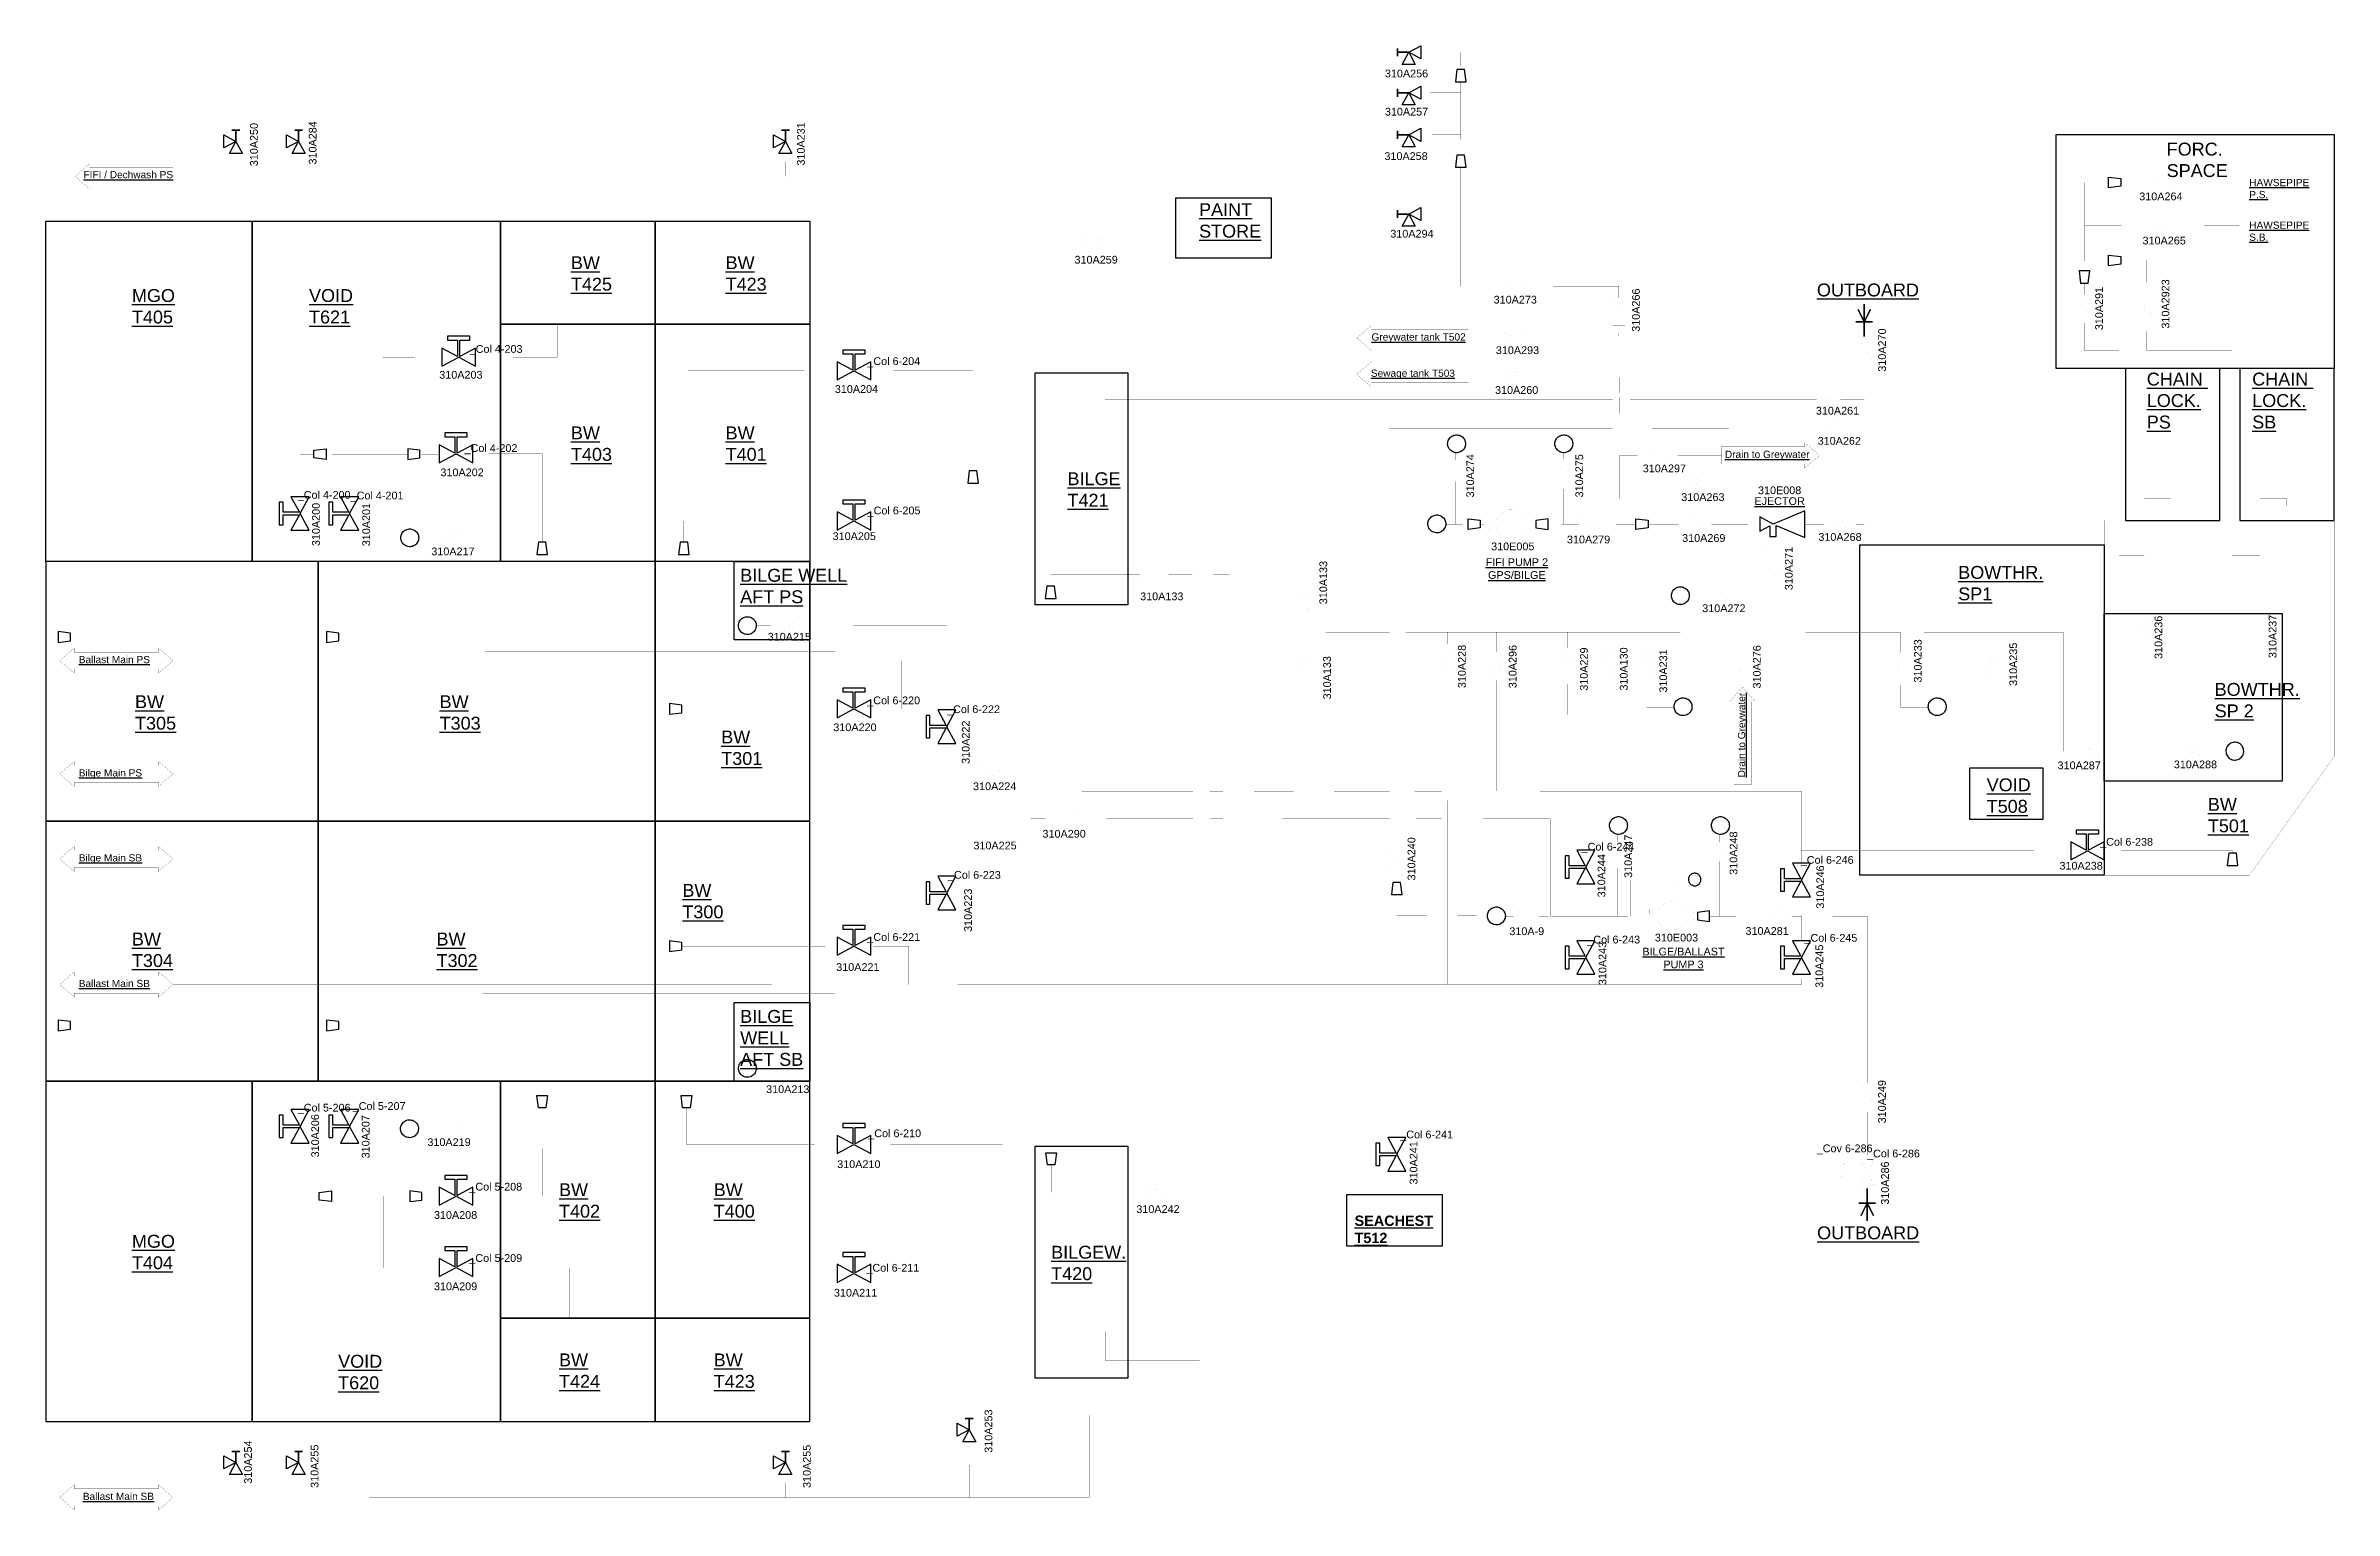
# Model space of a CAD drawing. Extents: x 129229 to 133667, y 113923 to 116763.
import ezdxf

# ---------------------------------------------------------------- set-up
doc = ezdxf.new("R2010")
doc.units = 0
doc.header["$MEASUREMENT"] = 0
for name, color, linetype in [('Ballast', 80, 'CONTINUOUS'), ('Bilge - Ballast', 233, 'CONTINUOUS'), ('Omriss tanker', 20, 'CONTINUOUS'), ('Symboler', 42, 'CONTINUOUS')]:
    doc.layers.add(name, color=color, linetype=linetype)
for name, color, linetype, plot in [('Bilge', 50, 'CONTINUOUS', False), ('FIFI', 10, 'CONTINUOUS', False), ('FIFI  - BALLAST - BILGE', 172, 'CONTINUOUS', False), ('FIFI - BILGE', 200, 'CONTINUOUS', False)]:
    doc.layers.add(name, color=color, linetype=linetype, plot=plot)
doc.styles.add('ARIAL', font='ARIAL.TTF', dxfattribs={"height": 12})
doc.styles.add('ARIAL BOLD', font='ARIALBD.TTF')

msp = doc.modelspace()

# ---------------------------------------------------------------- texts
at = {"layer": 'Ballast', "linetype": 'Continuous', "style": 'ARIAL'}
for s, p in [('_Col 4-203', (130050.8, 116167.1)), ('_Col 6-204', (130822.1, 116143.5)), ('_Col 4-202', (130040.9, 115974.9)), ('_Col 4-200', (129717.3, 115884.1)), ('_Col 4-201', (129819.9, 115882.9)), ('_Col 6-205', (130822.6, 115853.9)), ('_Col 6-220', (130821.9, 115485.6)), ('_Col 6-238', (133213.2, 115211.3)), ('_Col 6-244', (132207.4, 115201.9)), ('_Col 6-246', (132632.5, 115176.2)), ('_Col 6-221', (130822, 115026.6)), ('_Col 6-243', (132218.4, 115021.7)), ('_Col 6-245', (132639.7, 115025.1)), ('_Col 5-206', (129717.3, 114695.7)), ('_Col 5-207', (129823.9, 114698.9)), ('_Col 6-210', (130823.8, 114646)), ('_Col 5-208', (130050.1, 114542.5)), ('_Col 5-209', (130050.1, 114404.1)), ('_Col 6-211', (130820.3, 114385.2))]:
    msp.add_text(s, height=15, dxfattribs=at).set_placement(p)
at = {"layer": 'Ballast', "linetype": 'Continuous', "attachment_point": 1, "style": 'ARIAL'}
for s, insert, char_height, width in [('{\\LBW\\PT425}', (130247.2, 116354.4), 25, 144.128), ('{\\LBW\\PT423}', (130547.2, 116354.4), 25, 144.128), ('310A203', (129991.8, 116132), 15, 88.338), ('310A204', (130759, 116104.4), 15, 88.338), ('{\\LBW\\PT403}', (130247.2, 116024.4), 25, 144.128), ('{\\LBW\\PT401}', (130547.2, 116024.4), 25, 144.128), ('310A202', (129994.1, 115942.8), 15, 88.338), ('310A205', (130754.8, 115819), 15, 88.338), ('{\\LBallast Main PS}', (129292.6, 115579.2), 14, 147.311), ('{\\LBW\\PT305}', (129401.7, 115503), 25, 144.128), ('{\\LBW\\PT303}', (129992.5, 115503), 25, 144.128), ('310A220', (130756.1, 115448.4), 15, 88.338), ('{\\LBW\\PT301}', (130538.7, 115434.6), 25, 144.128), ('{\\LBW\\PT501}', (133422.1, 115303.9), 25, 144.128), ('{\\LBW\\PT300}', (130463.3, 115137.1), 25, 144.128), ('310A238', (133134.3, 115179.9), 15, 88.338), ('310A-9', (132067.3, 115052.9), 15, 88.338), ('{\\LBW\\PT304}', (129395.7, 115042.7), 25, 144.128), ('{\\LBW\\PT302}', (129986.5, 115042.7), 25, 144.128), ('310A221', (130761.7, 114983.4), 15, 88.338), ('{\\LBallast Main SB}', (129292.6, 114951.1), 14, 147.311), ('310A213', (130625.8, 114746.5), 15, 88.338), ('310A210', (130763.6, 114601.1), 15, 88.338), ('{\\LBW\\PT402}', (130224.1, 114556.6), 25, 144.128), ('{\\LBW\\PT400}', (130524.1, 114556.6), 25, 144.128), ('310A208', (129981.5, 114502.6), 15, 88.338), ('310A209', (129981.5, 114364.3), 15, 88.338), ('310A211', (130757.3, 114351.8), 15, 88.338), ('{\\LBW\\PT424}', (130224.1, 114226.6), 25, 144.128), ('{\\LBW\\PT423}', (130524.1, 114226.6), 25, 144.128)]:
    msp.add_mtext(s, dxfattribs=dict(at, insert=insert, char_height=char_height, width=width))
at = {"layer": 'Ballast', "linetype": 'Continuous', "char_height": 15, "width": 88.338, "attachment_point": 1, "rotation": 90, "style": 'ARIAL'}
for s, insert in [('310A200', (129745.1, 115792.3)), ('310A201', (129842.6, 115792)), ('310A228', (131967.7, 115516.9)), ('310A296', (132066.2, 115516.7)), ('310A244', (132238.4, 115111.1)), ('310A246', (132662.7, 115089.2)), ('310A243', (132240.4, 114940.9)), ('310A245', (132661, 114935.6)), ('310A206', (129743.5, 114606.8)), ('310A207', (129841.5, 114604.9))]:
    msp.add_mtext(s, dxfattribs=dict(at, insert=insert))
at = {"layer": 'Bilge', "linetype": 'Continuous', "style": 'ARIAL'}
for s, p in [('_Col 6-222', (130976.8, 115468.4)), ('_Col 6-223', (130978.5, 115147.2))]:
    msp.add_text(s, height=15, dxfattribs=at).set_placement(p)
at = {"layer": 'Bilge', "linetype": 'Continuous', "attachment_point": 1, "style": 'ARIAL'}
for s, insert, char_height, width in [('{\\LCHAIN  LOCK. PS}', (133303.6, 116128.7), 25, 144.128), ('{\\LCHAIN  LOCK. SB}', (133508.1, 116128.7), 25, 144.128), ('310A217', (129976.4, 115789.5), 15, 88.338), ('{\\LBILGE WELL\\PAFT PS}', (130575.5, 115748.2), 25, 305.355), ('310A133', (131351.2, 115702.3), 15, 88.338), ('310A215', (130628.8, 115624), 15, 88.338), ('{\\LBilge Main PS}', (129292.6, 115359.5), 14, 147.311), ('310A287', (133130.6, 115374.6), 15, 88.338), ('310A288', (133356, 115376.4), 15, 88.338), ('310A224', (131027.1, 115334), 15, 88.338), ('{\\LVOID\\PT508}', (132993.1, 115341.8), 25, 144.128), ('310A290', (131161.8, 115241.9), 15, 88.338), ('{\\LBilge Main SB}', (129292.6, 115194.7), 14, 147.311), ('310A225', (131027.8, 115219.1), 15, 88.338), ('{\\LBILGE\\PWELL\\PAFT SB}', (130575.5, 114892.7), 25, 144.128), ('310A219', (129968.8, 114643.9), 15, 88.338), ('310A242', (131343.8, 114514), 15, 88.338)]:
    msp.add_mtext(s, dxfattribs=dict(at, insert=insert, char_height=char_height, width=width))
at = {"layer": 'Bilge', "linetype": 'Continuous', "attachment_point": 1, "rotation": 90, "style": 'ARIAL'}
for s, insert, char_height, width in [('310A133', (131698.9, 115679.6), 15, 88.338), ('310A236', (133318.7, 115573.5), 15, 88.338), ('310A237', (133540.1, 115575.2), 15, 88.338), ('310A229', (132204.4, 115511.8), 15, 88.338), ('310A130', (132281.6, 115512), 15, 88.338), ('310A231', (132358.3, 115508.2), 15, 88.338), ('310A276', (132539.8, 115516.1), 15, 88.338), ('310A233', (132852, 115527.7), 15, 88.338), ('310A235', (133037.1, 115521.1), 15, 88.338), ('310A133', (131706.3, 115495), 15, 88.338), ('{\\LDrain to Greywater}', (132510.6, 115343.8), 14, 174.073), ('310A222', (131005.4, 115370), 15, 88.338), ('310A223', (131009.9, 115044.1), 15, 88.338)]:
    msp.add_mtext(s, dxfattribs=dict(at, insert=insert, char_height=char_height, width=width))
at = {"layer": 'Bilge - Ballast', "linetype": 'Continuous', "style": 'ARIAL'}
for s, p in [('_Cov 6-286', (132663.5, 114616.8)), ('_Col 6-286', (132761.1, 114606.8))]:
    msp.add_text(s, height=15, dxfattribs=at).set_placement(p)
at = {"layer": 'Bilge - Ballast', "linetype": 'Continuous', "char_height": 15, "width": 88.338, "attachment_point": 1, "rotation": 90, "style": 'ARIAL'}
for s, insert in [('310A271', (132601.8, 115706.8)), ('310A247', (132290.4, 115148.9)), ('310A248', (132494.5, 115154.9)), ('310A249', (132782.5, 114672.8)), ('310A286', (132788.4, 114515))]:
    msp.add_mtext(s, dxfattribs=dict(at, insert=insert))
at = {"layer": 'Bilge - Ballast', "linetype": 'Continuous', "style": 'ARIAL'}
for s, insert, char_height, width, attachment_point in [('310A272', (132441.4, 115679.2), 15, 88.338, 1), ('310A281', (132525.3, 115053.4), 15, 88.338, 1), ('{\\LBILGE/BALLAST\\PPUMP 3}', (132405, 115013.5), 15, 129.237, 2), ('310E003', (132349.5, 115040.5), 15, 88.338, 1), ('{\\LOUTBOARD}', (132763.2, 114473), 25, 129.237, 2)]:
    msp.add_mtext(s, dxfattribs=dict(at, insert=insert, char_height=char_height, width=width, attachment_point=attachment_point))
at = {"layer": 'FIFI', "linetype": 'Continuous', "attachment_point": 1, "style": 'ARIAL'}
for s, insert, char_height, width in [('310A256', (131825.9, 116716.3), 15, 88.338), ('310A257', (131825.9, 116642.3), 15, 88.338), ('FORC. SPACE', (133342.2, 116574.7), 25, 144.128), ('{\\LFIFI / Dechwash PS}', (129301.7, 116519.7), 14, 183.582), ('310A258', (131825, 116556.1), 15, 88.338), ('310A264', (133289, 116478), 15, 88.338), ('{\\LHAWSEPIPE\\PP.S.}', (133502.4, 116504.3), 14, 147.311), ('310A294', (131836.4, 116405.6), 15, 88.338), ('310A265', (133295.4, 116392.3), 15, 88.338), ('{\\LHAWSEPIPE\\PS.B.}', (133502.4, 116421.7), 14, 147.311), ('310A259', (131223.9, 116355.2), 15, 88.338), ('310A273', (132036.8, 116277.7), 15, 88.338), ('{\\LGreywater tank T502}', (131799.9, 116204.9), 14, 200.466), ('310A293', (132041.1, 116179.7), 15, 88.338), ('{\\LSewage tank T503}', (131798.7, 116134.6), 14, 171.061), ('310A260', (132039.5, 116102.5), 15, 88.338), ('310A261', (132661.8, 116062.4), 15, 88.338), ('310A262', (132665.3, 116003.9), 15, 88.338), ('310A297', (132326, 115950.5), 15, 88.338), ('{\\LDrain to Greywater}', (132485.4, 115977.2), 14, 195.929), ('310A263', (132400.7, 115894.8), 15, 88.338), ('{\\LBallast Main SB}', (129300.5, 113956.4), 14, 147.311)]:
    msp.add_mtext(s, dxfattribs=dict(at, insert=insert, char_height=char_height, width=width))
at = {"layer": 'FIFI', "linetype": 'Continuous', "char_height": 15, "width": 88.338, "attachment_point": 1, "rotation": 90, "style": 'ARIAL'}
for s, insert in [('310A250', (129624.9, 116529)), ('310A284', (129738.7, 116532.3)), ('310A231', (130685.7, 116530.2)), ('310A266', (132305.3, 116207.9)), ('310A291', (133203.6, 116211)), ('310A2923', (133332.4, 116214.1)), ('310A253', (131049.5, 114034)), ('310A254', (129613.4, 113973.9)), ('310A255', (129742.5, 113965.9)), ('310A255', (130697.2, 113965.7))]:
    msp.add_mtext(s, dxfattribs=dict(at, insert=insert))
at = {"layer": 'FIFI  - BALLAST - BILGE', "linetype": 'Continuous', "style": 'ARIAL'}
msp.add_text('_Col 6-241', height=15, dxfattribs=at).set_placement((131855.6, 114643.7))
at = {"layer": 'FIFI  - BALLAST - BILGE', "linetype": 'Continuous'}
for s, insert, char_height, width, attachment_point, style in [('{\\LOUTBOARD}', (132762.8, 116301.5), 25, 129.237, 2, 'ARIAL'), ('310E008', (132549.6, 115908), 15, 88.338, 1, 'ARIAL'), ('{\\LEJECTOR}', (132591.4, 115887), 15, 129.237, 2, 'ARIAL'), ('310A268', (132666.6, 115817.5), 15, 88.338, 1, 'ARIAL'), ('{\\LSEACHEST\\PT512}', (131767.1, 114494), 20, 144.128, 1, 'ARIAL BOLD')]:
    msp.add_mtext(s, dxfattribs=dict(at, insert=insert, char_height=char_height, width=width, attachment_point=attachment_point, style=style))
at = {"layer": 'FIFI  - BALLAST - BILGE', "linetype": 'Continuous', "char_height": 15, "width": 88.338, "attachment_point": 1, "rotation": 90, "style": 'ARIAL'}
for s, insert in [('310A270', (132782.7, 116130.5)), ('310A241', (131874, 114554.3))]:
    msp.add_mtext(s, dxfattribs=dict(at, insert=insert))
at = {"layer": 'FIFI - BILGE', "linetype": 'Continuous', "style": 'ARIAL'}
for s, insert, char_height, width, attachment_point in [('{\\LBILGE\\PT421}', (131210.3, 115935.4), 25, 144.128, 1), ('310A279', (132179, 115812.6), 15, 88.338, 1), ('310A269', (132402.4, 115815.5), 15, 88.338, 1), ('{\\LFIFI PUMP 2\\PGPS/BILGE}', (132081.8, 115768.7), 15, 129.237, 2), ('310E005', (132032, 115799.2), 15, 88.338, 1), ('{\\LBILGEW.\\PT420}', (131178.6, 114435.4), 25, 144.128, 1)]:
    msp.add_mtext(s, dxfattribs=dict(at, insert=insert, char_height=char_height, width=width, attachment_point=attachment_point))
at = {"layer": 'FIFI - BILGE', "linetype": 'Continuous', "char_height": 15, "width": 88.338, "attachment_point": 1, "rotation": 90, "style": 'ARIAL'}
for s, insert in [('310A274', (131983.9, 115886.7)), ('\\pt30;310A275', (132195.4, 115886.7)), ('310A240', (131869.9, 115143.9))]:
    msp.add_mtext(s, dxfattribs=dict(at, insert=insert))
at = {"layer": 'Omriss tanker', "linetype": 'Continuous', "char_height": 25, "width": 144.128, "attachment_point": 1, "style": 'ARIAL'}
for s, insert in [('{\\LPAINT\\PSTORE}', (131465.5, 116457.3)), ('{\\LMGO\\PT405}', (129395.7, 116290.7)), ('{\\LVOID\\PT621}', (129739.2, 116290.7)), ('{\\LBOWTHR.\\PSP1}', (132937.9, 115753.8)), ('{\\LBOWTHR.\\PSP 2}', (133435.3, 115526.9)), ('{\\LMGO\\PT404}', (129395.7, 114456.6)), ('{\\LVOID\\PT620}', (129795.7, 114223.9))]:
    msp.add_mtext(s, dxfattribs=dict(at, insert=insert))

# ---------------------------------------------------------------- linework, layer by layer
at = {"layer": 'Ballast', "linetype": 'Continuous'}
for points in [[(130110.3, 116422.6), (130410.3, 116422.6), (130410.3, 116222.6), (130110.3, 116222.6)], [(130410.3, 116422.6), (130710.3, 116422.6), (130710.3, 116222.6), (130410.3, 116222.6)], [(130110.3, 116222.6), (130410.3, 116222.6), (130410.3, 115762.6), (130110.3, 115762.6)], [(130410.3, 116222.6), (130710.3, 116222.6), (130710.3, 115762.6), (130410.3, 115762.6)], [(129748.6, 115978.1), (129772.3, 115981.1), (129772.3, 115960.4), (129748.6, 115963.4)], [(129954.4, 115978.1), (129930.7, 115981.1), (129930.7, 115960.4), (129954.4, 115963.4)], [(131019.7, 115938), (131016.7, 115914.3), (131037.5, 115914.3), (131034.5, 115938)], [(129228.8, 115258.7), (129756.7, 115258.7), (129756.7, 115762.6), (129228.8, 115762.6)], [(129756.7, 115258.7), (130410.3, 115258.7), (130410.3, 115762.6), (129756.7, 115762.6)], [(130184, 115799.9), (130181, 115776.2), (130201.8, 115776.2), (130198.8, 115799.9)], [(130410.3, 115258.7), (130710.3, 115258.7), (130710.3, 115762.6), (130410.3, 115762.6)], [(130458.9, 115799.9), (130455.9, 115776.2), (130476.7, 115776.2), (130473.7, 115799.9)], [(129276.3, 115623.4), (129252.6, 115626.4), (129252.6, 115605.6), (129276.3, 115608.6)], [(129796.9, 115623.4), (129773.1, 115626.4), (129773.1, 115605.6), (129796.9, 115608.6)], [(130462, 115483.9), (130438.2, 115486.9), (130438.2, 115466.1), (130462, 115469.1)], [(129228.8, 114754.8), (129756.7, 114754.8), (129756.7, 115258.7), (129228.8, 115258.7)], [(129756.7, 114754.8), (130410.3, 114754.8), (130410.3, 115258.7), (129756.7, 115258.7)], [(130410.3, 114754.8), (130710.3, 114754.8), (130710.3, 115258.7), (130410.3, 115258.7)], [(133462.6, 115196.5), (133459.6, 115172.7), (133480.4, 115172.7), (133477.4, 115196.5)], [(130462, 115023.7), (130438.2, 115026.7), (130438.2, 115006), (130462, 115009)], [(129276.3, 114870.2), (129252.6, 114873.2), (129252.6, 114852.4), (129276.3, 114855.4)], [(129796.9, 114870.2), (129773.1, 114873.2), (129773.1, 114852.4), (129796.9, 114855.4)], [(130110.3, 114294.8), (130410.3, 114294.8), (130410.3, 114754.8), (130110.3, 114754.8)], [(130410.3, 114294.8), (130710.3, 114294.8), (130710.3, 114754.8), (130410.3, 114754.8)], [(130184, 114703.2), (130181, 114726.9), (130201.8, 114726.9), (130198.8, 114703.2)], [(130463.8, 114703.2), (130460.8, 114726.9), (130481.6, 114726.9), (130478.6, 114703.2)], [(129759, 114538.8), (129782.8, 114541.8), (129782.8, 114521.1), (129759, 114524.1)], [(129958.3, 114538.8), (129934.6, 114541.8), (129934.6, 114521.1), (129958.3, 114524.1)], [(130110.3, 114094.8), (130410.3, 114094.8), (130410.3, 114294.8), (130110.3, 114294.8)], [(130410.3, 114094.8), (130710.3, 114094.8), (130710.3, 114294.8), (130410.3, 114294.8)]]:
    msp.add_lwpolyline(points, close=True, dxfattribs=at)
for points, const_width in [([(130062.1, 116158.7), (130220.6, 116158.7), (130220.6, 116222.6), (130220.6, 116158.7), (130062.1, 116158.7)], 0.3), ([(130763.6, 116132.1), (130474.3, 116132.1), (130474.3, 116222.6), (130474.3, 116132.1), (130763.6, 116132.1)], 0.3), ([(129997.1, 116158.7), (129882.2, 116158.7), (129882.2, 115970.7), (129882.2, 116158.7), (129997.1, 116158.7)], 0.3), ([(130828.6, 116132.1), (131027.1, 116132.1), (131027.1, 115938), (131027.1, 116132.1), (130828.6, 116132.1)], 0.3), ([(129772.3, 115970.7), (129930.7, 115970.7), (129772.3, 115970.7)], 0.3), ([(129817.9, 115888), (129817.9, 115970.7), (129817.9, 115888)], 0.3), ([(129954.4, 115970.7), (129991.7, 115970.7), (129954.4, 115970.7)], 0.3), ([(130056.8, 115971.3), (130191.4, 115971.3), (130191.4, 115799.9), (130191.4, 115971.3), (130056.8, 115971.3)], 0.3), ([(131027.1, 115914.3), (131027.1, 115570.1), (131027.1, 115914.3)], 0.3), ([(129817.9, 115823), (129817.9, 115616), (129796.9, 115616), (129817.9, 115616), (129817.9, 115823)], 0.3), ([(130763.6, 115841.1), (130466.3, 115841.1), (130466.3, 115799.9), (130466.3, 115841.1), (130763.6, 115841.1)], 0.3), ([(130828.6, 115841.1), (131027.1, 115841.1), (130828.6, 115841.1)], 0.3), ([(133667, 115842.2), (133221, 115842.2), (133221, 115154.2), (133502.9, 115154.2), (133667, 115384), (133667, 115842.2)], 0.3), ([(131948, 115585.8), (131948, 115625.3), (131948, 115585.8)], 0.3), ([(132042.5, 115585.8), (132042.5, 115625.3), (132042.5, 115585.8)], 0.3), ([(129283.8, 115586.7), (129283.8, 115594.5), (129255.6, 115570.1), (129283.8, 115545.7), (129283.8, 115553.4), (129447.2, 115553.4), (129447.2, 115545.7), (129475.4, 115570.1), (129447.2, 115594.5), (129447.2, 115586.7), (129283.8, 115586.7)], 0.3), ([(131935.8, 115540.9), (131960.1, 115540.9), (131950.6, 115563.2), (131960.1, 115585.8), (131935.8, 115585.8), (131945.3, 115563.2), (131935.8, 115540.9)], 0.015), ([(132030.4, 115540.9), (132054.6, 115540.9), (132045.1, 115563.2), (132054.6, 115585.8), (132030.4, 115585.8), (132039.8, 115563.2), (132030.4, 115540.9)], 0.015), ([(129475.4, 115570.1), (130958.9, 115570.1), (129475.4, 115570.1)], 0.3), ([(130828.6, 115476.5), (130888.3, 115476.5), (130888.3, 115570.1), (130888.3, 115476.5), (130828.6, 115476.5)], 0.3), ([(130993, 115570.1), (131237.8, 115570.1), (131237.8, 115317.1), (131453.7, 115317.1), (131237.8, 115317.1), (131237.8, 115570.1), (130993, 115570.1)], 0.3), ([(131948, 115540.9), (131948, 114942), (131948, 115540.9)], 0.3), ([(132042.5, 115540.9), (132042.5, 115317.1), (132042.5, 115540.9)], 0.3), ([(131478.3, 115317.1), (131511.8, 115317.1), (131478.3, 115317.1)], 0.3), ([(131547.7, 115317.1), (131648.7, 115317.1), (131547.7, 115317.1)], 0.3), ([(131692.8, 115317.1), (131835.2, 115317.1), (131692.8, 115317.1)], 0.3), ([(131867.3, 115317.1), (131936.1, 115317.1), (131867.3, 115317.1)], 0.3), ([(131966.7, 115317.1), (132633.9, 115317.1), (132633.9, 115177.1), (132633.9, 115317.1), (131966.7, 115317.1)], 0.3), ([(132215.9, 115202.4), (132215.9, 115317.1), (132215.9, 115202.4)], 0.3), ([(133156, 115201.2), (132633.9, 115201.2), (133156, 115201.2)], 0.3), ([(133221, 115201.2), (133470, 115201.2), (133470, 115196.5), (133470, 115201.2), (133221, 115201.2)], 0.3), ([(132215.9, 115137.3), (132215.9, 115027), (132215.9, 115137.3)], 0.3), ([(132633.9, 115112.1), (132633.9, 115027), (132633.9, 115112.1)], 0.3), ([(131937.5, 115075.3), (131848.8, 115075.3), (131937.5, 115075.3)], 0.3), ([(132024.8, 115075.3), (131966.7, 115075.3), (132024.8, 115075.3)], 0.3), ([(132079.5, 115074.7), (132059.4, 115074.7), (132079.5, 115074.7)], 0.3), ([(132124.4, 115062.6), (132124.4, 115086.8), (132102.1, 115077.3), (132079.5, 115086.8), (132079.5, 115062.6), (132102.1, 115072), (132124.4, 115062.6)], 0.015), ([(132146.5, 115074.7), (132124.4, 115074.7), (132146.5, 115074.7)], 0.3), ([(130828.6, 115016.3), (130902.7, 115016.3), (130902.7, 114942), (130902.7, 115016.3), (130828.6, 115016.3)], 0.3), ([(129283.8, 114958.6), (129283.8, 114966.4), (129255.6, 114942), (129283.8, 114917.6), (129283.8, 114925.3), (129447.2, 114925.3), (129447.2, 114917.6), (129475.4, 114942), (129447.2, 114966.4), (129447.2, 114958.6), (129283.8, 114958.6)], 0.3), ([(132633.9, 114962), (132633.9, 114942), (130997.3, 114942), (132633.9, 114942), (132633.9, 114962)], 0.3), ([(132215.9, 114962), (132215.9, 114942), (132215.9, 114962)], 0.3), ([(130828.6, 114381.9), (131084.5, 114381.9), (131084.5, 114942), (131084.5, 114381.9), (130828.6, 114381.9)], 0.3), ([(129721.8, 114699.6), (129721.8, 114862.8), (129276.3, 114862.8), (129721.8, 114862.8), (129721.8, 114699.6)], 0.3), ([(129817.9, 114699.6), (129817.9, 114862.8), (129796.9, 114862.8), (129817.9, 114862.8), (129817.9, 114699.6)], 0.3), ([(130191.4, 114703.2), (130191.4, 114531.4), (130056.8, 114531.4), (130191.4, 114531.4), (130191.4, 114703.2)], 0.3), ([(130763.6, 114631.9), (130471.2, 114631.9), (130471.2, 114703.2), (130471.2, 114631.9), (130763.6, 114631.9)], 0.3), ([(129759, 114531.4), (129721.8, 114531.4), (129721.8, 114634.5), (129721.8, 114531.4), (129759, 114531.4)], 0.3), ([(129817.9, 114634.5), (129817.9, 114531.4), (129817.9, 114634.5)], 0.3), ([(130828.6, 114631.9), (131084.5, 114631.9), (130828.6, 114631.9)], 0.3), ([(129934.6, 114531.4), (129782.8, 114531.4), (129934.6, 114531.4)], 0.3), ([(129991.7, 114393.1), (129882.9, 114393.1), (129882.9, 114531.4), (129882.9, 114393.1), (129991.7, 114393.1)], 0.3), ([(129991.7, 114531.4), (129958.3, 114531.4), (129991.7, 114531.4)], 0.3), ([(130056.8, 114393.1), (130244.4, 114393.1), (130244.4, 114294.8), (130244.4, 114393.1), (130056.8, 114393.1)], 0.3), ([(130763.6, 114381.9), (130494.3, 114381.9), (130494.3, 114294.8), (130494.3, 114381.9), (130763.6, 114381.9)], 0.3)]:
    msp.add_lwpolyline(points, close=True, dxfattribs=dict(at, const_width=const_width))
at = {"layer": 'Ballast'}
for points in [[(130051.4, 116199.1), (130007.8, 116199.1), (130007.8, 116191.6), (130027.3, 116191.6), (130027.3, 116160), (129997.1, 116176.3), (129997.1, 116141.2), (130029.6, 116158.7), (130062.1, 116141.2), (130062.1, 116176.3), (130031.9, 116160), (130031.9, 116191.6), (130051.4, 116191.6), (130051.4, 116199.1)], [(130817.9, 116172.4), (130774.3, 116172.4), (130774.3, 116164.9), (130793.8, 116164.9), (130793.8, 116133.3), (130763.6, 116149.6), (130763.6, 116114.5), (130796.1, 116132.1), (130828.6, 116114.5), (130828.6, 116149.6), (130798.4, 116133.3), (130798.4, 116164.9), (130817.9, 116164.9), (130817.9, 116172.4)], [(130046, 116011.7), (130002.5, 116011.7), (130002.5, 116004.2), (130022, 116004.2), (130022, 115972.6), (129991.7, 115988.9), (129991.7, 115953.8), (130024.3, 115971.3), (130056.8, 115953.8), (130056.8, 115988.9), (130026.5, 115972.6), (130026.5, 116004.2), (130046, 116004.2), (130046, 116011.7)], [(129681.4, 115877.3), (129681.4, 115833.7), (129688.9, 115833.7), (129688.9, 115853.2), (129720.6, 115853.2), (129704.2, 115823), (129739.3, 115823), (129721.8, 115855.5), (129739.3, 115888), (129704.2, 115888), (129720.6, 115857.8), (129688.9, 115857.8), (129688.9, 115877.3), (129681.4, 115877.3)], [(129777.6, 115877.3), (129777.6, 115833.7), (129785.1, 115833.7), (129785.1, 115853.2), (129816.7, 115853.2), (129800.4, 115823), (129835.5, 115823), (129817.9, 115855.5), (129835.5, 115888), (129800.4, 115888), (129816.7, 115857.8), (129785.1, 115857.8), (129785.1, 115877.3), (129777.6, 115877.3)], [(130817.9, 115881.5), (130774.3, 115881.5), (130774.3, 115874), (130793.8, 115874), (130793.8, 115842.3), (130763.6, 115858.6), (130763.6, 115823.5), (130796.1, 115841.1), (130828.6, 115823.5), (130828.6, 115858.6), (130798.4, 115842.3), (130798.4, 115874), (130817.9, 115874), (130817.9, 115881.5)], [(130817.9, 115516.9), (130774.3, 115516.9), (130774.3, 115509.4), (130793.8, 115509.4), (130793.8, 115477.8), (130763.6, 115494.1), (130763.6, 115459), (130796.1, 115476.5), (130828.6, 115459), (130828.6, 115494.1), (130798.4, 115477.8), (130798.4, 115509.4), (130817.9, 115509.4), (130817.9, 115516.9)], [(133210.3, 115241.5), (133166.7, 115241.5), (133166.7, 115234.1), (133186.2, 115234.1), (133186.2, 115202.4), (133156, 115218.7), (133156, 115183.6), (133188.5, 115201.2), (133221, 115183.6), (133221, 115218.7), (133190.8, 115202.4), (133190.8, 115234.1), (133210.3, 115234.1), (133210.3, 115241.5)], [(132175.5, 115191.6), (132175.5, 115148.1), (132183, 115148.1), (132183, 115167.6), (132214.6, 115167.6), (132198.3, 115137.3), (132233.4, 115137.3), (132215.9, 115169.8), (132233.4, 115202.4), (132198.3, 115202.4), (132214.6, 115172.1), (132183, 115172.1), (132183, 115191.6), (132175.5, 115191.6)], [(132593.5, 115166.4), (132593.5, 115122.8), (132601, 115122.8), (132601, 115142.3), (132632.6, 115142.3), (132616.3, 115112.1), (132651.4, 115112.1), (132633.9, 115144.6), (132651.4, 115177.1), (132616.3, 115177.1), (132632.6, 115146.9), (132601, 115146.9), (132601, 115166.4), (132593.5, 115166.4)], [(132045.6, 115092.1), (132047.7, 115091.5), (132049.7, 115090.7), (132051.6, 115089.6), (132053.4, 115088.3), (132054.9, 115086.8), (132056.3, 115085.1), (132057.4, 115083.3), (132058.3, 115081.3), (132059, 115079.2), (132059.3, 115077.1), (132059.5, 115074.9), (132059.3, 115072.7), (132058.9, 115070.6), (132058.2, 115068.6), (132057.2, 115066.6), (132056, 115064.8), (132054.6, 115063.1), (132053, 115061.7), (132051.2, 115060.4), (132049.3, 115059.4), (132047.3, 115058.6), (132045.2, 115058.1), (132043, 115057.8), (132040.8, 115057.9), (132038.7, 115058.2), (132036.6, 115058.7), (132034.6, 115059.6), (132032.7, 115060.6), (132030.9, 115061.9), (132029.4, 115063.4), (132028, 115065.1), (132026.9, 115067), (132026, 115069), (132025.3, 115071), (132025, 115073.2), (132024.8, 115075.3), (132025, 115077.5), (132025.4, 115079.6), (132026.1, 115081.7), (132027.1, 115083.7), (132028.3, 115085.5), (132029.7, 115087.1), (132031.3, 115088.6), (132033.1, 115089.9), (132035, 115090.9), (132037, 115091.7), (132039.1, 115092.2), (132041.3, 115092.4), (132043.5, 115092.4)], [(130817.9, 115056.7), (130774.3, 115056.7), (130774.3, 115049.2), (130793.8, 115049.2), (130793.8, 115017.6), (130763.6, 115033.9), (130763.6, 114998.8), (130796.1, 115016.3), (130828.6, 114998.8), (130828.6, 115033.9), (130798.4, 115017.6), (130798.4, 115049.2), (130817.9, 115049.2), (130817.9, 115056.7)], [(132175.5, 115016.3), (132175.5, 114972.7), (132183, 114972.7), (132183, 114992.2), (132214.6, 114992.2), (132198.3, 114962), (132233.4, 114962), (132215.9, 114994.5), (132233.4, 115027), (132198.3, 115027), (132214.6, 114996.8), (132183, 114996.8), (132183, 115016.3), (132175.5, 115016.3)], [(132593.5, 115016.3), (132593.5, 114972.7), (132601, 114972.7), (132601, 114992.2), (132632.6, 114992.2), (132616.3, 114962), (132651.4, 114962), (132633.9, 114994.5), (132651.4, 115027), (132616.3, 115027), (132632.6, 114996.8), (132601, 114996.8), (132601, 115016.3), (132593.5, 115016.3)], [(129681.4, 114688.8), (129681.4, 114645.2), (129688.9, 114645.2), (129688.9, 114664.8), (129720.6, 114664.8), (129704.2, 114634.5), (129739.3, 114634.5), (129721.8, 114667), (129739.3, 114699.6), (129704.2, 114699.6), (129720.6, 114669.3), (129688.9, 114669.3), (129688.9, 114688.8), (129681.4, 114688.8)], [(129777.6, 114688.8), (129777.6, 114645.2), (129785.1, 114645.2), (129785.1, 114664.8), (129816.7, 114664.8), (129800.4, 114634.5), (129835.5, 114634.5), (129817.9, 114667), (129835.5, 114699.6), (129800.4, 114699.6), (129816.7, 114669.3), (129785.1, 114669.3), (129785.1, 114688.8), (129777.6, 114688.8)], [(130817.9, 114672.3), (130774.3, 114672.3), (130774.3, 114664.8), (130793.8, 114664.8), (130793.8, 114633.1), (130763.6, 114649.4), (130763.6, 114614.3), (130796.1, 114631.9), (130828.6, 114614.3), (130828.6, 114649.4), (130798.4, 114633.1), (130798.4, 114664.8), (130817.9, 114664.8), (130817.9, 114672.3)], [(130046, 114571.8), (130002.5, 114571.8), (130002.5, 114564.3), (130022, 114564.3), (130022, 114532.7), (129991.7, 114549), (129991.7, 114513.9), (130024.3, 114531.4), (130056.8, 114513.9), (130056.8, 114549), (130026.5, 114532.7), (130026.5, 114564.3), (130046, 114564.3), (130046, 114571.8)], [(130046, 114433.5), (130002.5, 114433.5), (130002.5, 114426), (130022, 114426), (130022, 114394.4), (129991.7, 114410.7), (129991.7, 114375.6), (130024.3, 114393.1), (130056.8, 114375.6), (130056.8, 114410.7), (130026.5, 114394.4), (130026.5, 114426), (130046, 114426), (130046, 114433.5)], [(130817.9, 114422.3), (130774.3, 114422.3), (130774.3, 114414.8), (130793.8, 114414.8), (130793.8, 114383.2), (130763.6, 114399.5), (130763.6, 114364.4), (130796.1, 114381.9), (130828.6, 114364.4), (130828.6, 114399.5), (130798.4, 114383.2), (130798.4, 114414.8), (130817.9, 114414.8), (130817.9, 114422.3)]]:
    msp.add_lwpolyline(points, close=True, dxfattribs=at)
at = {"layer": 'Ballast', "linetype": 'Continuous', "const_width": 0.3}
for points in [[(129721.8, 115888), (129721.8, 115970.7), (129748.6, 115970.7), (129721.8, 115970.7), (129721.8, 115888)], [(129276.3, 115616), (129721.8, 115616), (129721.8, 115823), (129721.8, 115616), (129276.3, 115616)], [(129228.8, 115762.6), (129228.8, 114754.8)], [(130462, 115476.5), (130763.6, 115476.5), (130462, 115476.5)], [(130763.6, 115016.3), (130462, 115016.3), (130763.6, 115016.3)], [(132633.9, 114962), (132633.9, 114962)], [(130948.5, 114942), (129475.4, 114942), (130948.5, 114942)]]:
    msp.add_lwpolyline(points, dxfattribs=at)
at = {"layer": 'Bilge'}
for points in [[(129938.1, 115825.2), (129940.2, 115824.7), (129942.2, 115823.9), (129944.1, 115822.8), (129945.8, 115821.5), (129947.4, 115820), (129948.7, 115818.3), (129949.9, 115816.4), (129950.8, 115814.5), (129951.4, 115812.4), (129951.8, 115810.2), (129951.9, 115808.1), (129951.7, 115805.9), (129951.3, 115803.8), (129950.6, 115801.7), (129949.7, 115799.8), (129948.5, 115797.9), (129947.1, 115796.3), (129945.5, 115794.8), (129943.7, 115793.6), (129941.8, 115792.5), (129939.7, 115791.8), (129937.6, 115791.2), (129935.5, 115791), (129933.3, 115791), (129931.1, 115791.3), (129929, 115791.9), (129927, 115792.7), (129925.1, 115793.8), (129923.4, 115795.1), (129921.8, 115796.6), (129920.5, 115798.3), (129919.3, 115800.1), (129918.4, 115802.1), (129917.8, 115804.2), (129917.4, 115806.3), (129917.3, 115808.5), (129917.5, 115810.7), (129917.9, 115812.8), (129918.6, 115814.9), (129919.5, 115816.8), (129920.7, 115818.6), (129922.1, 115820.3), (129923.7, 115821.8), (129925.5, 115823), (129927.4, 115824), (129929.5, 115824.8), (129931.6, 115825.3), (129933.7, 115825.6), (129935.9, 115825.5)], [(130592.9, 115655.1), (130595, 115654.5), (130597, 115653.7), (130598.9, 115652.6), (130600.6, 115651.3), (130602.2, 115649.8), (130603.6, 115648.1), (130604.7, 115646.3), (130605.6, 115644.3), (130606.2, 115642.2), (130606.6, 115640.1), (130606.7, 115637.9), (130606.6, 115635.7), (130606.1, 115633.6), (130605.4, 115631.5), (130604.5, 115629.6), (130603.3, 115627.8), (130601.9, 115626.1), (130600.3, 115624.6), (130598.5, 115623.4), (130596.6, 115622.4), (130594.6, 115621.6), (130592.5, 115621.1), (130590.3, 115620.8), (130588.1, 115620.9), (130586, 115621.2), (130583.9, 115621.7), (130581.9, 115622.6), (130580, 115623.6), (130578.2, 115624.9), (130576.7, 115626.4), (130575.3, 115628.1), (130574.2, 115630), (130573.3, 115632), (130572.6, 115634), (130572.2, 115636.2), (130572.1, 115638.3), (130572.3, 115640.5), (130572.7, 115642.6), (130573.4, 115644.7), (130574.4, 115646.7), (130575.6, 115648.5), (130577, 115650.1), (130578.6, 115651.6), (130580.3, 115652.9), (130582.3, 115653.9), (130584.3, 115654.7), (130586.4, 115655.2), (130588.6, 115655.4), (130590.7, 115655.4)], [(132407.6, 115497.7), (132409.7, 115497.2), (132411.8, 115496.4), (132413.6, 115495.3), (132415.4, 115494), (132417, 115492.5), (132418.3, 115490.8), (132419.5, 115488.9), (132420.4, 115487), (132421, 115484.9), (132421.4, 115482.7), (132421.5, 115480.6), (132421.3, 115478.4), (132420.9, 115476.3), (132420.2, 115474.2), (132419.2, 115472.3), (132418.1, 115470.4), (132416.7, 115468.8), (132415, 115467.3), (132413.3, 115466.1), (132411.4, 115465), (132409.3, 115464.3), (132407.2, 115463.7), (132405.1, 115463.5), (132402.9, 115463.5), (132400.7, 115463.8), (132398.6, 115464.4), (132396.6, 115465.2), (132394.7, 115466.3), (132393, 115467.6), (132391.4, 115469.1), (132390.1, 115470.8), (132388.9, 115472.6), (132388, 115474.6), (132387.4, 115476.7), (132387, 115478.8), (132386.9, 115481), (132387, 115483.2), (132387.5, 115485.3), (132388.2, 115487.4), (132389.1, 115489.3), (132390.3, 115491.1), (132391.7, 115492.8), (132393.3, 115494.3), (132395.1, 115495.5), (132397, 115496.5), (132399, 115497.3), (132401.2, 115497.8), (132403.3, 115498.1), (132405.5, 115498)], [(132900.6, 115497.7), (132902.7, 115497.2), (132904.8, 115496.4), (132906.6, 115495.3), (132908.4, 115494), (132910, 115492.5), (132911.3, 115490.8), (132912.5, 115488.9), (132913.4, 115487), (132914, 115484.9), (132914.4, 115482.7), (132914.5, 115480.6), (132914.3, 115478.4), (132913.9, 115476.3), (132913.2, 115474.2), (132912.2, 115472.3), (132911.1, 115470.4), (132909.7, 115468.8), (132908.1, 115467.3), (132906.3, 115466.1), (132904.4, 115465), (132902.3, 115464.3), (132900.2, 115463.7), (132898.1, 115463.5), (132895.9, 115463.5), (132893.7, 115463.8), (132891.6, 115464.4), (132889.6, 115465.2), (132887.7, 115466.3), (132886, 115467.6), (132884.4, 115469.1), (132883.1, 115470.8), (132881.9, 115472.6), (132881, 115474.6), (132880.4, 115476.7), (132880, 115478.8), (132879.9, 115481), (132880, 115483.2), (132880.5, 115485.3), (132881.2, 115487.4), (132882.1, 115489.3), (132883.3, 115491.1), (132884.7, 115492.8), (132886.3, 115494.3), (132888.1, 115495.5), (132890, 115496.5), (132892, 115497.3), (132894.2, 115497.8), (132896.3, 115498.1), (132898.5, 115498)], [(130936.1, 115463.7), (130936.1, 115420.2), (130943.6, 115420.2), (130943.6, 115439.7), (130975.2, 115439.7), (130958.9, 115409.4), (130994, 115409.4), (130976.5, 115442), (130994, 115474.5), (130958.9, 115474.5), (130975.2, 115444.2), (130943.6, 115444.2), (130943.6, 115463.7), (130936.1, 115463.7)], [(133470.9, 115411.5), (133468.8, 115411), (133466.8, 115410.1), (133464.9, 115409.1), (133463.2, 115407.8), (133461.6, 115406.3), (133460.3, 115404.6), (133459.1, 115402.7), (133458.2, 115400.7), (133457.6, 115398.7), (133457.2, 115396.5), (133457.1, 115394.4), (133457.3, 115392.2), (133457.7, 115390.1), (133458.4, 115388), (133459.3, 115386), (133460.5, 115384.2), (133461.9, 115382.6), (133463.5, 115381.1), (133465.3, 115379.8), (133467.2, 115378.8), (133469.3, 115378), (133471.4, 115377.5), (133473.5, 115377.3), (133475.7, 115377.3), (133477.9, 115377.6), (133480, 115378.2), (133482, 115379), (133483.9, 115380.1), (133485.6, 115381.4), (133487.2, 115382.9), (133488.5, 115384.6), (133489.7, 115386.4), (133490.6, 115388.4), (133491.2, 115390.5), (133491.6, 115392.6), (133491.7, 115394.8), (133491.5, 115397), (133491.1, 115399.1), (133490.4, 115401.2), (133489.5, 115403.1), (133488.3, 115404.9), (133486.9, 115406.6), (133485.3, 115408.1), (133483.5, 115409.3), (133481.6, 115410.3), (133479.5, 115411.1), (133477.4, 115411.6), (133475.3, 115411.9), (133473.1, 115411.8)], [(130936.1, 115141.2), (130936.1, 115097.6), (130943.6, 115097.6), (130943.6, 115117.1), (130975.2, 115117.1), (130958.9, 115086.8), (130994, 115086.8), (130976.5, 115119.4), (130994, 115151.9), (130958.9, 115151.9), (130975.2, 115121.6), (130943.6, 115121.6), (130943.6, 115141.2), (130936.1, 115141.2)], [(130592.9, 114796.4), (130595, 114795.9), (130597, 114795), (130598.9, 114794), (130600.6, 114792.7), (130602.2, 114791.2), (130603.6, 114789.5), (130604.7, 114787.6), (130605.6, 114785.6), (130606.2, 114783.6), (130606.6, 114781.4), (130606.7, 114779.3), (130606.6, 114777.1), (130606.1, 114775), (130605.4, 114772.9), (130604.5, 114770.9), (130603.3, 114769.1), (130601.9, 114767.5), (130600.3, 114766), (130598.5, 114764.7), (130596.6, 114763.7), (130594.6, 114762.9), (130592.5, 114762.4), (130590.3, 114762.2), (130588.1, 114762.2), (130586, 114762.5), (130583.9, 114763.1), (130581.9, 114763.9), (130580, 114765), (130578.2, 114766.3), (130576.7, 114767.8), (130575.3, 114769.5), (130574.2, 114771.3), (130573.3, 114773.3), (130572.6, 114775.4), (130572.2, 114777.5), (130572.1, 114779.7), (130572.3, 114781.9), (130572.7, 114784), (130573.4, 114786), (130574.4, 114788), (130575.6, 114789.8), (130577, 114791.5), (130578.6, 114792.9), (130580.3, 114794.2), (130582.3, 114795.2), (130584.3, 114796), (130586.4, 114796.5), (130588.6, 114796.8), (130590.7, 114796.7)], [(129937.5, 114679.3), (129939.6, 114678.7), (129941.6, 114677.9), (129943.5, 114676.8), (129945.3, 114675.5), (129946.8, 114674), (129948.2, 114672.3), (129949.4, 114670.5), (129950.3, 114668.5), (129950.9, 114666.4), (129951.3, 114664.3), (129951.4, 114662.1), (129951.2, 114659.9), (129950.8, 114657.8), (129950.1, 114655.7), (129949.1, 114653.8), (129948, 114652), (129946.5, 114650.3), (129944.9, 114648.8), (129943.2, 114647.6), (129941.3, 114646.6), (129939.2, 114645.8), (129937.1, 114645.3), (129934.9, 114645), (129932.8, 114645.1), (129930.6, 114645.4), (129928.5, 114645.9), (129926.5, 114646.7), (129924.6, 114647.8), (129922.9, 114649.1), (129921.3, 114650.6), (129920, 114652.3), (129918.8, 114654.2), (129917.9, 114656.1), (129917.3, 114658.2), (129916.9, 114660.4), (129916.8, 114662.5), (129916.9, 114664.7), (129917.4, 114666.8), (129918.1, 114668.9), (129919, 114670.8), (129920.2, 114672.7), (129921.6, 114674.3), (129923.2, 114675.8), (129925, 114677), (129926.9, 114678.1), (129928.9, 114678.8), (129931.1, 114679.4), (129933.2, 114679.6), (129935.4, 114679.6)]]:
    msp.add_lwpolyline(points, close=True, dxfattribs=at)
at = {"layer": 'Bilge', "linetype": 'Continuous'}
for points, const_width in [([(129995.1, 115807.9), (129951.9, 115807.9), (129995.1, 115807.9)], 0.3), ([(130040, 115795.7), (130040, 115820), (130017.7, 115810.5), (129995.1, 115820), (129995.1, 115795.7), (130017.7, 115805.2), (130040, 115795.7)], 0.015), ([(130040, 115807.9), (130081.2, 115807.9), (130081.2, 115588), (130759.5, 115588), (130081.2, 115588), (130081.2, 115807.9), (130040, 115807.9)], 0.3), ([(131669, 115709.7), (131669, 115778.4), (131848.8, 115778.4), (131669, 115778.4), (131669, 115709.7)], 0.3), ([(133298.8, 115774.6), (133298.8, 115652.4), (133298.8, 115774.6)], 0.3), ([(133523.9, 115774.6), (133523.9, 115652.4), (133523.9, 115774.6)], 0.3), ([(131177.7, 115714.5), (131177.7, 115737.3), (131350.4, 115737.3), (131177.7, 115737.3), (131177.7, 115714.5)], 0.3), ([(131395.4, 115725.1), (131395.4, 115749.4), (131373.1, 115739.9), (131350.4, 115749.4), (131350.4, 115725.1), (131373.1, 115734.6), (131395.4, 115725.1)], 0.015), ([(131395.4, 115737.3), (131452.1, 115737.3), (131395.4, 115737.3)], 0.3), ([(131485.5, 115737.3), (131524.3, 115737.3), (131524.3, 114539), (131479, 114539), (131524.3, 114539), (131524.3, 115737.3), (131485.5, 115737.3)], 0.3), ([(131656.9, 115664.7), (131681.2, 115664.7), (131671.6, 115687), (131681.2, 115709.7), (131656.9, 115709.7), (131666.4, 115687), (131656.9, 115664.7)], 0.015), ([(130649.9, 115637.7), (130606.7, 115637.7), (130649.9, 115637.7)], 0.3), ([(130694.8, 115625.6), (130694.8, 115649.8), (130672.5, 115640.3), (130649.9, 115649.8), (130649.9, 115625.6), (130672.5, 115635), (130694.8, 115625.6)], 0.015), ([(130694.8, 115637.7), (130976.5, 115637.7), (130976.5, 115474.5), (130976.5, 115637.7), (130694.8, 115637.7)], 0.3), ([(131669, 115664.7), (131669, 115585.8), (131669, 115664.7)], 0.3), ([(131669, 115625.3), (131835.1, 115625.3), (131669, 115625.3)], 0.3), ([(132180.8, 115585.8), (132180.8, 115625.3), (132180.8, 115585.8)], 0.3), ([(132259.2, 115585.8), (132259.2, 115625.3), (132259.2, 115585.8)], 0.3), ([(132333, 115585.8), (132333, 115625.3), (132333, 115585.8)], 0.3), ([(132519.7, 115585.8), (132519.7, 115625.3), (132519.7, 115585.8)], 0.3), ([(132578.7, 115625.3), (132826, 115625.3), (132826, 115585.8), (132826, 115625.3), (132578.7, 115625.3)], 0.3), ([(132826, 115625.3), (133006.8, 115625.3), (133006.8, 115585.8), (133006.8, 115625.3), (132826, 115625.3)], 0.3), ([(133176.1, 115394.1), (133141.3, 115394.1), (133141.3, 115625.3), (133006.8, 115625.3), (133141.3, 115625.3), (133141.3, 115394.1), (133176.1, 115394.1)], 0.3), ([(133286.6, 115607.5), (133310.9, 115607.5), (133301.4, 115629.8), (133310.9, 115652.4), (133286.6, 115652.4), (133296.1, 115629.8), (133286.6, 115607.5)], 0.015), ([(133511.7, 115607.5), (133536, 115607.5), (133526.5, 115629.8), (133536, 115652.4), (133511.7, 115652.4), (133521.2, 115629.8), (133511.7, 115607.5)], 0.015), ([(131656.9, 115540.9), (131681.2, 115540.9), (131671.6, 115563.2), (131681.2, 115585.8), (131656.9, 115585.8), (131666.4, 115563.2), (131656.9, 115540.9)], 0.015), ([(132168.7, 115540.9), (132193, 115540.9), (132183.4, 115563.2), (132193, 115585.8), (132168.7, 115585.8), (132178.2, 115563.2), (132168.7, 115540.9)], 0.015), ([(132247.1, 115540.9), (132271.3, 115540.9), (132261.8, 115563.2), (132271.3, 115585.8), (132247.1, 115585.8), (132256.6, 115563.2), (132247.1, 115540.9)], 0.015), ([(132320.8, 115540.9), (132345.1, 115540.9), (132335.6, 115563.2), (132345.1, 115585.8), (132320.8, 115585.8), (132330.3, 115563.2), (132320.8, 115540.9)], 0.015), ([(132507.6, 115540.9), (132531.8, 115540.9), (132522.3, 115563.2), (132531.8, 115585.8), (132507.6, 115585.8), (132517.1, 115563.2), (132507.6, 115540.9)], 0.015), ([(132813.8, 115540.9), (132838.1, 115540.9), (132828.6, 115563.2), (132838.1, 115585.8), (132813.8, 115585.8), (132823.3, 115563.2), (132813.8, 115540.9)], 0.015), ([(132994.7, 115540.9), (133018.9, 115540.9), (133009.4, 115563.2), (133018.9, 115585.8), (132994.7, 115585.8), (133004.1, 115563.2), (132994.7, 115540.9)], 0.015), ([(133298.8, 115607.5), (133298.8, 115394.1), (133298.8, 115607.5)], 0.3), ([(133523.9, 115607.5), (133523.9, 115557.2), (133334.3, 115557.2), (133334.3, 115394.1), (133334.3, 115557.2), (133523.9, 115557.2), (133523.9, 115607.5)], 0.3), ([(131669, 115540.9), (131669, 115263.3), (131669, 115540.9)], 0.3), ([(132180.8, 115540.9), (132180.8, 115465), (132180.8, 115540.9)], 0.3), ([(132259.2, 115540.9), (132259.2, 115465), (132259.2, 115540.9)], 0.3), ([(132519.7, 115540.9), (132519.7, 115519.2), (132519.7, 115540.9)], 0.3), ([(133006.8, 115540.9), (133006.8, 115344.5), (133006.8, 115540.9)], 0.3), ([(130976.5, 115409.4), (130976.5, 115350.4), (130976.5, 115409.4)], 0.3), ([(133176.1, 115382), (133176.1, 115406.3), (133198.4, 115396.8), (133221, 115406.3), (133221, 115382), (133198.4, 115391.5), (133176.1, 115382)], 0.015), ([(133369, 115382), (133369, 115406.3), (133391.3, 115396.8), (133413.9, 115406.3), (133413.9, 115382), (133391.3, 115391.5), (133369, 115382)], 0.015), ([(129283.8, 115367.1), (129283.8, 115374.8), (129255.6, 115350.4), (129283.8, 115326), (129283.8, 115333.7), (129447.2, 115333.7), (129447.2, 115326), (129475.4, 115350.4), (129447.2, 115374.8), (129447.2, 115367.1), (129283.8, 115367.1)], 0.3), ([(131088.5, 115338.3), (131088.5, 115362.5), (131066.2, 115353), (131043.6, 115362.5), (131043.6, 115338.3), (131066.2, 115347.7), (131088.5, 115338.3)], 0.015), ([(133369, 115394.1), (133221, 115394.1), (133369, 115394.1)], 0.3), ([(133413.9, 115394.1), (133457.1, 115394.1), (133413.9, 115394.1)], 0.3), ([(131043.6, 115350.4), (129475.4, 115350.4), (131043.6, 115350.4)], 0.3), ([(131088.5, 115350.4), (131138.8, 115350.4), (131138.8, 115185.6), (131088.5, 115185.6), (131138.8, 115185.6), (131138.8, 115350.4), (131088.5, 115350.4)], 0.3), ([(131223.1, 115251.2), (131223.1, 115275.5), (131200.8, 115266), (131178.2, 115275.5), (131178.2, 115251.2), (131200.8, 115260.7), (131223.1, 115251.2)], 0.015), ([(131178.2, 115263.3), (131138.8, 115263.3), (131178.2, 115263.3)], 0.3), ([(131223.1, 115263.3), (131453.7, 115263.3), (131223.1, 115263.3)], 0.3), ([(131478.3, 115263.3), (131511.8, 115263.3), (131478.3, 115263.3)], 0.3), ([(131547.7, 115263.3), (131835.2, 115263.3), (131547.7, 115263.3)], 0.3), ([(131867.3, 115263.3), (131936.1, 115263.3), (131867.3, 115263.3)], 0.3), ([(131966.7, 115263.3), (132146.5, 115263.3), (132146.5, 115074.7), (132146.5, 115263.3), (131966.7, 115263.3)], 0.3), ([(129283.8, 115202.2), (129283.8, 115210), (129255.6, 115185.6), (129283.8, 115161.2), (129283.8, 115168.9), (129447.2, 115168.9), (129447.2, 115161.2), (129475.4, 115185.6), (129447.2, 115210), (129447.2, 115202.2), (129283.8, 115202.2)], 0.3), ([(131043.6, 115185.6), (129475.4, 115185.6), (131043.6, 115185.6)], 0.3), ([(130976.5, 115151.9), (130976.5, 115185.6), (130976.5, 115151.9)], 0.3), ([(131088.5, 115173.4), (131088.5, 115197.7), (131066.2, 115188.2), (131043.6, 115197.7), (131043.6, 115173.4), (131066.2, 115182.9), (131088.5, 115173.4)], 0.015), ([(130694.8, 114779), (130976.5, 114779), (130976.5, 115086.8), (130976.5, 114779), (130694.8, 114779)], 0.3), ([(130039.5, 114661.9), (130076.1, 114661.9), (130076.1, 114923.9), (130759.5, 114923.9), (130076.1, 114923.9), (130076.1, 114661.9), (130039.5, 114661.9)], 0.3), ([(130694.8, 114766.9), (130694.8, 114791.2), (130672.5, 114781.6), (130649.9, 114791.2), (130649.9, 114766.9), (130672.5, 114776.4), (130694.8, 114766.9)], 0.015), ([(130649.9, 114779), (130606.7, 114779), (130649.9, 114779)], 0.3), ([(129994.5, 114661.9), (129951.4, 114661.9), (129994.5, 114661.9)], 0.3), ([(130039.5, 114649.7), (130039.5, 114674), (130017.2, 114664.5), (129994.5, 114674), (129994.5, 114649.7), (130017.2, 114659.2), (130039.5, 114649.7)], 0.015), ([(131350.4, 114539), (131178.6, 114539), (131178.6, 114592.1), (131178.6, 114539), (131350.4, 114539)], 0.3), ([(131395.4, 114526.9), (131395.4, 114551.2), (131373.1, 114541.6), (131350.4, 114551.2), (131350.4, 114526.9), (131373.1, 114536.4), (131395.4, 114526.9)], 0.015), ([(131395.4, 114539), (131452.1, 114539), (131395.4, 114539)], 0.3)]:
    msp.add_lwpolyline(points, close=True, dxfattribs=dict(at, const_width=const_width))
for points in [[(130563.9, 115762.6), (130710.3, 115762.6), (130710.3, 115610.4), (130563.9, 115610.4)], [(131170.3, 115714.5), (131167.3, 115690.8), (131188.1, 115690.8), (131185.1, 115714.5)], [(132960.3, 115362.1), (133101.7, 115362.1), (133101.7, 115262.1), (132960.3, 115262.1)], [(130563.9, 114907), (130710.3, 114907), (130710.3, 114754.8), (130563.9, 114754.8)], [(131171.2, 114592.1), (131168.2, 114615.9), (131189, 114615.9), (131186, 114592.1)]]:
    msp.add_lwpolyline(points, close=True, dxfattribs=at)
at = {"layer": 'Bilge', "linetype": 'Continuous', "const_width": 0.3}
for points in [[(132333, 115540.9), (132333, 115479.9), (132386.9, 115479.9), (132333, 115479.9), (132333, 115540.9)], [(132826, 115540.9), (132826, 115479.9), (132879.9, 115479.9), (132826, 115479.9), (132826, 115540.9)]]:
    msp.add_lwpolyline(points, dxfattribs=at)
at = {"layer": 'Bilge', "linetype": 'Continuous'}
msp.add_lwpolyline([(132536.4, 115329.2, 0.3, 0.3, 0), (132503, 115329.2, 0.3, 0.3, 0), (132503, 115491.1, 0.3, 0.3, 0), (132495.3, 115491.1, 0.3, 0.3, 0), (132519.7, 115519.2, 0.3, 0.3, 0), (132544.1, 115491.1, 0.3, 0.3, 0), (132536.4, 115491.1, 0.3, 0.3, 0), (132536.4, 115329.2, 0.3, 0.3, 0), (132519.7, 115329.2, 0, 0, 0)], format="xyseb", close=True, dxfattribs=at)
at = {"layer": 'Bilge - Ballast', "linetype": 'Continuous'}
for points, const_width in [([(132578.7, 115810.9), (132578.7, 115787.4), (132578.7, 115810.9)], 0.3), ([(132590.9, 115787.4), (132566.6, 115787.4), (132576.1, 115765.1), (132566.6, 115742.5), (132590.9, 115742.5), (132581.4, 115765.1), (132590.9, 115787.4)], 0.015), ([(132578.7, 115742.5), (132578.7, 115625.3), (132578.7, 115742.5)], 0.3), ([(132459.5, 115695.6), (132416.3, 115695.6), (132459.5, 115695.6)], 0.3), ([(132504.4, 115683.5), (132504.4, 115707.8), (132482.1, 115698.2), (132459.5, 115707.8), (132459.5, 115683.5), (132482.1, 115693), (132504.4, 115683.5)], 0.015), ([(132504.4, 115695.6), (132578.7, 115695.6), (132504.4, 115695.6)], 0.3), ([(132578.7, 115625.3), (131866, 115625.3), (132578.7, 115625.3)], 0.3), ([(132277.6, 115216.3), (132277.6, 115233.2), (132277.6, 115216.3)], 0.3), ([(132475.4, 115216.3), (132475.4, 115233.2), (132475.4, 115216.3)], 0.3), ([(132284.9, 115216.3), (132270.3, 115216.3), (132276, 115202.9), (132270.3, 115189.4), (132284.9, 115189.4), (132279.2, 115202.9), (132284.9, 115216.3)], 0.009), ([(132277.6, 115189.4), (132277.6, 115074.7), (132277.6, 115189.4)], 0.3), ([(132482.6, 115216.3), (132468.1, 115216.3), (132473.8, 115202.9), (132468.1, 115189.4), (132482.6, 115189.4), (132476.9, 115202.9), (132482.6, 115216.3)], 0.009), ([(132475.4, 115189.4), (132475.4, 115074.7), (132475.4, 115189.4)], 0.3), ([(132377.1, 115144.6), (132302.4, 115144.6), (132302.4, 115074.7), (132302.4, 115144.6), (132377.1, 115144.6)], 0.3), ([(132377.1, 115137.3), (132377.1, 115151.9), (132390.4, 115146.2), (132404, 115151.9), (132404, 115137.3), (132390.4, 115143), (132377.1, 115137.3)], 0.009), ([(132404, 115144.6), (132414.7, 115144.6), (132404, 115144.6)], 0.3), ([(132438.9, 115144.6), (132469.2, 115144.6), (132438.9, 115144.6)], 0.3), ([(132481.9, 115144.6), (132514.1, 115144.6), (132514.1, 115074.6), (132514.1, 115144.6), (132481.9, 115144.6)], 0.3), ([(132332.8, 115074.7), (132146.5, 115074.7), (132332.8, 115074.7)], 0.3), ([(132552.5, 115074.6), (132455.8, 115074.6), (132552.5, 115074.6)], 0.3), ([(132597.5, 115062.5), (132597.5, 115086.7), (132575.2, 115077.2), (132552.5, 115086.7), (132552.5, 115062.5), (132575.2, 115071.9), (132597.5, 115062.5)], 0.015), ([(132597.5, 115074.6), (132633.9, 115074.6), (132597.5, 115074.6)], 0.3), ([(132633.9, 115074.6), (132761.4, 115074.6), (132761.4, 114752), (132761.4, 115074.6), (132633.9, 115074.6)], 0.3), ([(132749.2, 114707.1), (132773.5, 114707.1), (132764, 114729.4), (132773.5, 114752), (132749.2, 114752), (132758.7, 114729.4), (132749.2, 114707.1)], 0.015), ([(132761.4, 114707.1), (132761.4, 114610.7), (132761.4, 114707.1)], 0.3)]:
    msp.add_lwpolyline(points, close=True, dxfattribs=dict(at, const_width=const_width))
at = {"layer": 'Bilge - Ballast'}
for points in [[(132402.5, 115713), (132404.6, 115712.5), (132406.6, 115711.6), (132408.5, 115710.6), (132410.2, 115709.3), (132411.8, 115707.8), (132413.1, 115706.1), (132414.3, 115704.2), (132415.2, 115702.2), (132415.8, 115700.2), (132416.2, 115698), (132416.3, 115695.8), (132416.2, 115693.7), (132415.7, 115691.6), (132415, 115689.5), (132414.1, 115687.5), (132412.9, 115685.7), (132411.5, 115684.1), (132409.9, 115682.6), (132408.1, 115681.3), (132406.2, 115680.3), (132404.2, 115679.5), (132402, 115679), (132399.9, 115678.8), (132397.7, 115678.8), (132395.6, 115679.1), (132393.5, 115679.7), (132391.4, 115680.5), (132389.6, 115681.6), (132387.8, 115682.9), (132386.2, 115684.4), (132384.9, 115686.1), (132383.7, 115687.9), (132382.8, 115689.9), (132382.2, 115692), (132381.8, 115694.1), (132381.7, 115696.3), (132381.9, 115698.5), (132382.3, 115700.6), (132383, 115702.6), (132384, 115704.6), (132385.1, 115706.4), (132386.5, 115708.1), (132388.1, 115709.5), (132389.9, 115710.8), (132391.8, 115711.8), (132393.9, 115712.6), (132396, 115713.1), (132398.1, 115713.4), (132400.3, 115713.3)], [(132282.4, 115267.4), (132284.5, 115266.8), (132286.5, 115266), (132288.4, 115264.9), (132290.1, 115263.6), (132291.7, 115262.1), (132293, 115260.4), (132294.2, 115258.6), (132295.1, 115256.6), (132295.7, 115254.5), (132296.1, 115252.4), (132296.2, 115250.2), (132296, 115248), (132295.6, 115245.9), (132294.9, 115243.8), (132294, 115241.9), (132292.8, 115240.1), (132291.4, 115238.4), (132289.8, 115236.9), (132288, 115235.7), (132286.1, 115234.7), (132284, 115233.9), (132281.9, 115233.4), (132279.8, 115233.1), (132277.6, 115233.2), (132275.4, 115233.5), (132273.3, 115234), (132271.3, 115234.9), (132269.4, 115235.9), (132267.7, 115237.2), (132266.1, 115238.7), (132264.8, 115240.4), (132263.6, 115242.3), (132262.7, 115244.3), (132262.1, 115246.3), (132261.7, 115248.5), (132261.6, 115250.6), (132261.8, 115252.8), (132262.2, 115254.9), (132262.9, 115257), (132263.8, 115259), (132265, 115260.8), (132266.4, 115262.4), (132268, 115263.9), (132269.8, 115265.2), (132271.7, 115266.2), (132273.8, 115266.9), (132275.9, 115267.5), (132278, 115267.7), (132280.2, 115267.7)], [(132480.1, 115267.4), (132482.2, 115266.8), (132484.2, 115266), (132486.1, 115264.9), (132487.9, 115263.6), (132489.4, 115262.1), (132490.8, 115260.4), (132491.9, 115258.6), (132492.8, 115256.6), (132493.5, 115254.5), (132493.9, 115252.4), (132494, 115250.2), (132493.8, 115248), (132493.4, 115245.9), (132492.7, 115243.8), (132491.7, 115241.9), (132490.5, 115240.1), (132489.1, 115238.4), (132487.5, 115236.9), (132485.8, 115235.7), (132483.8, 115234.7), (132481.8, 115233.9), (132479.7, 115233.4), (132477.5, 115233.1), (132475.4, 115233.2), (132473.2, 115233.5), (132471.1, 115234), (132469.1, 115234.9), (132467.2, 115235.9), (132465.5, 115237.2), (132463.9, 115238.7), (132462.5, 115240.4), (132461.4, 115242.3), (132460.5, 115244.3), (132459.8, 115246.3), (132459.5, 115248.5), (132459.4, 115250.6), (132459.5, 115252.8), (132460, 115254.9), (132460.7, 115257), (132461.6, 115259), (132462.8, 115260.8), (132464.2, 115262.4), (132465.8, 115263.9), (132467.6, 115265.2), (132469.5, 115266.2), (132471.5, 115266.9), (132473.6, 115267.5), (132475.8, 115267.7), (132478, 115267.7)], [(132424.4, 115157.5), (132422.9, 115157.1), (132421.5, 115156.5), (132420.2, 115155.7), (132419, 115154.8), (132417.9, 115153.8), (132416.9, 115152.6), (132416.1, 115151.3), (132415.5, 115149.9), (132415, 115148.5), (132414.8, 115147), (132414.7, 115145.4), (132414.8, 115143.9), (132415.1, 115142.4), (132415.6, 115141), (132416.3, 115139.6), (132417.1, 115138.3), (132418.1, 115137.2), (132419.2, 115136.2), (132420.5, 115135.3), (132421.8, 115134.6), (132423.2, 115134), (132424.7, 115133.7), (132426.2, 115133.5), (132427.7, 115133.5), (132429.2, 115133.7), (132430.7, 115134.1), (132432.1, 115134.7), (132433.4, 115135.4), (132434.7, 115136.4), (132435.8, 115137.4), (132436.7, 115138.6), (132437.5, 115139.9), (132438.1, 115141.3), (132438.6, 115142.7), (132438.9, 115144.2), (132438.9, 115145.7), (132438.8, 115147.3), (132438.5, 115148.7), (132438, 115150.2), (132437.4, 115151.6), (132436.5, 115152.8), (132435.5, 115154), (132434.4, 115155), (132433.2, 115155.9), (132431.8, 115156.6), (132430.4, 115157.2), (132428.9, 115157.5), (132427.4, 115157.7), (132425.9, 115157.7)], [(132761.4, 114483.8), (132761.4, 114518.2), (132760.2, 114515.8), (132754.2, 114503.8), (132749.4, 114494.2), (132761.4, 114518.2), (132773.4, 114494.2), (132761.4, 114518.2), (132761.4, 114483.8)]]:
    msp.add_lwpolyline(points, close=True, dxfattribs=at)
at = {"layer": 'Bilge - Ballast', "linetype": 'Continuous', "const_width": 0.21}
for points in [[(132418.9, 115154.7), (132437.6, 115151.1)], [(132419.5, 115136), (132437.2, 115139.4)]]:
    msp.add_lwpolyline(points, dxfattribs=at)
at = {"layer": 'Bilge - Ballast', "linetype": 'Continuous'}
for points in [[(132332.8, 115069.9, 0.0405, 0.0405, 0), (132339, 115069.9, 0.0405, 0.0405, 0), (132339, 115062, 0.0405, 0.0405, 0), (132348.6, 115069.9, 0.0405, 0.0405, 0), (132355.3, 115069.9, 0.0405, 0.0405, 0.413831), (132387.3, 115047.3, 0.0405, 0.0405, 0), (132387.3, 115047.3, 0.0405, 0.0405, 0.315826), (132410, 115069.8, 0.0405, 0.0405, 0), (132416.2, 115069.8, 0.0405, 0.0405, 0), (132416.2, 115061.9, 0.0405, 0.0405, 0), (132425.8, 115069.8, 0.0405, 0.0405, 0), (132432.1, 115069.8, 0.0405, 0.0405, 0), (132432.1, 115079.4, 0.0405, 0.0405, 0), (132425.8, 115079.4, 0.0405, 0.0405, 0), (132416.3, 115087.3, 0.0405, 0.0405, 0), (132416.3, 115079.4, 0.0405, 0.0405, 0), (132410, 115079.4, 0.0405, 0.0405, 0.841554), (132355.3, 115079.5, 0.0405, 0.0405, 0), (132348.6, 115079.5, 0.0405, 0.0405, 0), (132339.1, 115087.4, 0.0405, 0.0405, 0), (132339.1, 115079.5, 0.0405, 0.0405, 0), (132332.8, 115079.5, 0.027, 0.027, 0)], [(132760.2, 114576.4, 0.06, 0.06, 0), (132728.9, 114576.4, 0.06, 0.06, 0), (132728.9, 114557.1, 0.06, 0.06, -0.884677), (132728.9, 114600.1, 0.06, 0.06, 0), (132728.9, 114580.9, 0.06, 0.06, 0), (132760.2, 114580.9, 0.06, 0.06, 0), (132744, 114610.7, 0, 0, 0), (132778.7, 114610.7, 0.06, 0.06, 0), (132761.4, 114578.6, 0.06, 0.06, 0), (132778.7, 114546.5, 0, 0, 0), (132744, 114546.5, 0.06, 0.06, 0)]]:
    msp.add_lwpolyline(points, format="xyseb", close=True, dxfattribs=at)
msp.add_lwpolyline([(132432.1, 115067.2), (132455.8, 115064.2), (132455.8, 115085), (132432.1, 115082)], close=True, dxfattribs=at)
at = {"layer": 'Bilge - Ballast'}
for points in [[(132777.6, 114518.2), (132745.2, 114518.2), (132777.6, 114518.2)], [(132761.4, 114546.5), (132761.4, 114518.2), (132761.4, 114546.5)]]:
    msp.add_lwpolyline(points, dxfattribs=at)
at = {"layer": 'FIFI'}
for points in [[(131872.3, 116749.9), (131895.7, 116762.6), (131895.7, 116737.3), (131872.3, 116749.9), (131884.9, 116726.5), (131859.6, 116726.5), (131872.3, 116749.9), (131850.6, 116749.9), (131850.6, 116742.3), (131850.6, 116757.5), (131850.6, 116749.9), (131872.3, 116749.9)], [(131872.3, 116671.4), (131895.7, 116684.1), (131895.7, 116658.8), (131872.3, 116671.4), (131884.9, 116648), (131859.6, 116648), (131872.3, 116671.4), (131850.6, 116671.4), (131850.6, 116663.8), (131850.6, 116679), (131850.6, 116671.4), (131872.3, 116671.4)], [(131872.3, 116589.8), (131895.7, 116602.5), (131895.7, 116577.2), (131872.3, 116589.8), (131884.9, 116566.4), (131859.6, 116566.4), (131872.3, 116589.8), (131850.6, 116589.8), (131850.6, 116582.2), (131850.6, 116597.4), (131850.6, 116589.8), (131872.3, 116589.8)], [(129597.5, 116577.1), (129610.1, 116553.7), (129584.8, 116553.7), (129597.5, 116577.1), (129574, 116564.5), (129574, 116589.8), (129597.5, 116577.1), (129597.5, 116598.8), (129589.8, 116598.8), (129605, 116598.8), (129597.5, 116598.8), (129597.5, 116577.1)], [(129719.1, 116577.1), (129731.7, 116553.7), (129706.5, 116553.7), (129719.1, 116577.1), (129695.7, 116564.5), (129695.7, 116589.8), (129719.1, 116577.1), (129719.1, 116598.8), (129711.5, 116598.8), (129726.7, 116598.8), (129719.1, 116598.8), (129719.1, 116577.1)], [(130663.3, 116577.1), (130675.9, 116553.7), (130650.7, 116553.7), (130663.3, 116577.1), (130639.9, 116564.5), (130639.9, 116589.8), (130663.3, 116577.1), (130663.3, 116598.8), (130655.7, 116598.8), (130670.9, 116598.8), (130663.3, 116598.8), (130663.3, 116577.1)], [(131872.3, 116436.2), (131895.7, 116448.9), (131895.7, 116423.6), (131872.3, 116436.2), (131884.9, 116412.8), (131859.6, 116412.8), (131872.3, 116436.2), (131850.6, 116436.2), (131850.6, 116428.6), (131850.6, 116443.8), (131850.6, 116436.2), (131872.3, 116436.2)], [(131019.6, 114078.6), (131032.2, 114055.2), (131007, 114055.2), (131019.6, 114078.6), (130996.2, 114066), (130996.2, 114091.2), (131019.6, 114078.6), (131019.6, 114100.2), (131012, 114100.2), (131027.2, 114100.2), (131019.6, 114100.2), (131019.6, 114078.6)], [(129597.5, 114015.1), (129610.1, 113991.7), (129584.8, 113991.7), (129597.5, 114015.1), (129574, 114002.5), (129574, 114027.7), (129597.5, 114015.1), (129597.5, 114036.7), (129589.8, 114036.7), (129605, 114036.7), (129597.5, 114036.7), (129597.5, 114015.1)], [(129719.1, 114015.1), (129731.7, 113991.7), (129706.5, 113991.7), (129719.1, 114015.1), (129695.7, 114002.5), (129695.7, 114027.7), (129719.1, 114015.1), (129719.1, 114036.7), (129711.5, 114036.7), (129726.7, 114036.7), (129719.1, 114036.7), (129719.1, 114015.1)], [(130663.3, 114015.1), (130675.9, 113991.7), (130650.7, 113991.7), (130663.3, 114015.1), (130639.9, 114002.5), (130639.9, 114027.7), (130663.3, 114015.1), (130663.3, 114036.7), (130655.7, 114036.7), (130670.9, 114036.7), (130663.3, 114036.7), (130663.3, 114015.1)]]:
    msp.add_lwpolyline(points, close=True, dxfattribs=at)
at = {"layer": 'FIFI', "linetype": 'Continuous'}
for points, const_width in [([(131973.1, 116716.5), (131973.1, 116749.9), (131895.7, 116749.9), (131973.1, 116749.9), (131973.1, 116716.5)], 0.3), ([(131973.1, 116550.6), (131973.1, 116692.8), (131973.1, 116550.6)], 0.3), ([(131895.7, 116671.4), (131973.1, 116671.4), (131895.7, 116671.4)], 0.3), ([(131895.7, 116589.8), (131973.1, 116589.8), (131895.7, 116589.8)], 0.3), ([(129597.5, 116553.7), (129597.5, 116509.3), (129597.5, 116553.7)], 0.3), ([(129719.1, 116553.7), (129719.1, 116509.3), (129719.1, 116553.7)], 0.3), ([(130663.3, 116553.7), (130663.3, 116509.3), (130663.3, 116553.7)], 0.3), ([(132054.5, 116296.2), (131973.1, 116296.2), (131973.1, 116526.9), (131973.1, 116296.2), (132054.5, 116296.2)], 0.3), ([(133182.7, 116497.7), (131973.1, 116497.7), (133182.7, 116497.7)], 0.3), ([(133182.7, 116325.8), (133182.7, 116497.7), (133229.3, 116497.7), (133182.7, 116497.7), (133182.7, 116325.8)], 0.3), ([(133253.1, 116497.7), (133313.8, 116497.7), (133253.1, 116497.7)], 0.3), ([(133358.8, 116485.5), (133358.8, 116509.8), (133336.4, 116500.3), (133313.8, 116509.8), (133313.8, 116485.5), (133336.4, 116495), (133358.8, 116485.5)], 0.015), ([(133358.8, 116497.7), (133482.9, 116497.7), (133358.8, 116497.7)], 0.3), ([(131895.7, 116436.2), (131973.1, 116436.2), (131895.7, 116436.2)], 0.3), ([(133358.8, 116401.3), (133358.8, 116425.6), (133336.4, 116416), (133313.8, 116425.6), (133313.8, 116401.3), (133336.4, 116410.8), (133358.8, 116401.3)], 0.015), ([(131244.7, 116381.9), (131172.4, 116381.9), (131244.7, 116381.9)], 0.3), ([(131289.7, 116369.7), (131289.7, 116394), (131267.4, 116384.5), (131244.7, 116394), (131244.7, 116369.7), (131267.4, 116379.2), (131289.7, 116369.7)], 0.015), ([(133313.8, 116413.4), (133182.7, 116413.4), (133313.8, 116413.4)], 0.3), ([(133358.8, 116413.4), (133482.9, 116413.4), (133358.8, 116413.4)], 0.3), ([(131846.6, 116353.5), (132100.1, 116353.5), (131846.6, 116353.5)], 0.3), ([(133229.3, 116346.4), (133182.7, 116346.4), (133229.3, 116346.4)], 0.3), ([(131172.4, 116296.2), (131172.4, 116204.3), (131172.4, 116296.2)], 0.3), ([(132099.5, 116284.1), (132099.5, 116308.3), (132077.2, 116298.8), (132054.5, 116308.3), (132054.5, 116284.1), (132077.2, 116293.6), (132099.5, 116284.1)], 0.015), ([(132279.7, 116265), (132279.7, 116296.3), (132099.5, 116296.2), (132279.7, 116296.3), (132279.7, 116265)], 0.3), ([(132267.6, 116220.1), (132291.9, 116220.1), (132282.3, 116242.4), (132291.9, 116265), (132267.6, 116265), (132277.1, 116242.4), (132267.6, 116220.1)], 0.015), ([(133170.6, 116231.9), (133194.8, 116231.9), (133185.3, 116254.2), (133194.8, 116276.9), (133170.6, 116276.9), (133180.1, 116254.2), (133170.6, 116231.9)], 0.015), ([(133291, 116231.9), (133315.3, 116231.9), (133305.7, 116254.2), (133315.3, 116276.9), (133291, 116276.9), (133300.5, 116254.2), (133291, 116231.9)], 0.015), ([(132099.5, 116183.6), (132099.5, 116207.9), (132077.2, 116198.4), (132054.5, 116207.9), (132054.5, 116183.6), (132077.2, 116193.1), (132099.5, 116183.6)], 0.015), ([(132279.7, 116220.1), (132281, 115916.1), (132279.7, 116220.1)], 0.3), ([(133182.7, 116231.9), (133182.7, 116172.2), (133249.6, 116172.2), (133249.6, 115774.6), (133298.8, 115774.6), (133249.6, 115774.6), (133249.6, 116172.2), (133182.7, 116172.2), (133182.7, 116231.9)], 0.3), ([(133303.1, 116231.9), (133303.1, 116172.2), (133468.9, 116172.2), (133468.9, 115774.6), (133523.9, 115774.6), (133468.9, 115774.6), (133468.9, 116172.2), (133303.1, 116172.2), (133303.1, 116231.9)], 0.3), ([(131987.6, 116195.8), (132054.5, 116195.8), (131987.6, 116195.8)], 0.3), ([(132099.5, 116195.8), (132279.7, 116195.8), (132099.5, 116195.8)], 0.3), ([(131987.6, 116125.5), (132054.5, 116125.5), (131987.6, 116125.5)], 0.3), ([(132099.5, 116113.3), (132099.5, 116137.6), (132077.2, 116128.1), (132054.5, 116137.6), (132054.5, 116113.3), (132077.2, 116122.8), (132099.5, 116113.3)], 0.015), ([(132099.5, 116125.5), (132279.7, 116125.5), (132099.5, 116125.5)], 0.3), ([(131283, 115962.1), (131283, 116075.8), (132267.8, 116075.8), (131283, 116075.8), (131283, 115962.1)], 0.3), ([(132293, 116075.8), (132663.5, 116075.8), (132293, 116075.8)], 0.3), ([(132708.5, 116063.6), (132708.5, 116087.9), (132686.2, 116078.4), (132663.5, 116087.9), (132663.5, 116063.6), (132686.2, 116073.1), (132708.5, 116063.6)], 0.015), ([(132708.5, 116075.8), (132755.7, 116075.8), (132708.5, 116075.8)], 0.3), ([(132708.5, 116008.7), (132708.5, 116032.9), (132686.2, 116023.4), (132663.5, 116032.9), (132663.5, 116008.7), (132686.2, 116018.2), (132708.5, 116008.7)], 0.015), ([(131283.3, 114296.4), (131283.3, 114213.6), (131466.7, 114213.6), (131466.7, 116020.8), (132267.8, 116020.9), (131466.7, 116020.8), (131466.7, 114213.6), (131283.3, 114213.6), (131283.3, 114296.4)], 0.3), ([(132293, 116020.9), (132663.5, 116020.8), (132293, 116020.9)], 0.3), ([(132381.6, 115955.9), (132381.6, 115980.2), (132359.3, 115970.7), (132336.6, 115980.2), (132336.6, 115955.9), (132359.3, 115965.4), (132381.6, 115955.9)], 0.015), ([(132708.5, 116020.8), (132755.7, 116020.8), (132708.5, 116020.8)], 0.3), ([(132336.6, 115968.1), (132280.7, 115967.9), (132336.6, 115968.1)], 0.3), ([(132381.6, 115968.1), (132478.7, 115968.1), (132381.6, 115968.1)], 0.3), ([(132414.2, 115916.1), (132281, 115916.1), (132281.2, 115834.9), (132281, 115916.1), (132414.2, 115916.1)], 0.3), ([(132459.1, 115903.9), (132459.1, 115928.2), (132436.8, 115918.7), (132414.2, 115928.2), (132414.2, 115903.9), (132436.8, 115913.4), (132459.1, 115903.9)], 0.015), ([(132459.1, 115916.1), (132755.7, 115916.1), (132459.1, 115916.1)], 0.3), ([(129475.4, 113947.3), (131252.3, 113947.3), (131252.3, 114106.8), (131252.3, 113947.3), (129475.4, 113947.3)], 0.3), ([(131019.6, 114055.2), (131019.6, 113947.3), (131019.6, 114055.2)], 0.3), ([(129597.5, 113991.7), (129597.5, 113947.3), (129597.5, 113991.7)], 0.3), ([(129719.1, 113991.7), (129719.1, 113947.3), (129719.1, 113991.7)], 0.3), ([(130663.3, 113991.7), (130663.3, 113947.3), (130663.3, 113991.7)], 0.3), ([(129283.8, 113963.9), (129283.8, 113971.7), (129255.6, 113947.3), (129283.8, 113922.9), (129283.8, 113930.6), (129447.2, 113930.6), (129447.2, 113922.9), (129475.4, 113947.3), (129447.2, 113971.7), (129447.2, 113963.9), (129283.8, 113963.9)], 0.3)]:
    msp.add_lwpolyline(points, close=True, dxfattribs=dict(at, const_width=const_width))
for points in [[(131965.7, 116716.5), (131962.7, 116692.8), (131983.4, 116692.8), (131980.4, 116716.5)], [(133667, 116136.6), (133128.1, 116136.6), (133128.1, 116590.2), (133667, 116590.2)], [(131965.7, 116550.6), (131962.7, 116526.9), (131983.4, 116526.9), (131980.4, 116550.6)], [(133253.1, 116490.3), (133229.3, 116487.3), (133229.3, 116508), (133253.1, 116505)], [(133253.1, 116339), (133229.3, 116336), (133229.3, 116356.8), (133253.1, 116353.8)], [(133190.1, 116302.1), (133193.1, 116325.8), (133172.3, 116325.8), (133175.3, 116302.1)]]:
    msp.add_lwpolyline(points, close=True, dxfattribs=at)
for points in [[(129475.4, 116492.6, 0.3, 0.3, 0), (129475.4, 116526, 0.3, 0.3, 0), (129313.6, 116526, 0.3, 0.3, 0), (129313.6, 116533.7, 0.3, 0.3, 0), (129285.4, 116509.3, 0.3, 0.3, 0), (129313.6, 116484.9, 0.3, 0.3, 0), (129313.6, 116492.6, 0.3, 0.3, 0), (129475.4, 116492.6, 0.3, 0.3, 0), (129475.4, 116509.3, 0, 0, 0)], [(131987.6, 116179.1, 0.3, 0.3, 0), (131987.6, 116212.4, 0.3, 0.3, 0), (131799.7, 116212.4, 0.3, 0.3, 0), (131799.7, 116220.2, 0.3, 0.3, 0), (131771.6, 116195.8, 0.3, 0.3, 0), (131799.7, 116171.4, 0.3, 0.3, 0), (131799.7, 116179.1, 0.3, 0.3, 0), (131987.6, 116179.1, 0.3, 0.3, 0), (131987.6, 116195.8, 0, 0, 0)], [(131987.6, 116108.8, 0.3, 0.3, 0), (131987.6, 116142.1, 0.3, 0.3, 0), (131799.7, 116142.1, 0.3, 0.3, 0), (131799.7, 116149.9, 0.3, 0.3, 0), (131771.6, 116125.5, 0.3, 0.3, 0), (131799.7, 116101.1, 0.3, 0.3, 0), (131799.7, 116108.8, 0.3, 0.3, 0), (131987.6, 116108.8, 0.3, 0.3, 0), (131987.6, 116125.5, 0, 0, 0)], [(132478.7, 115951.4, 0.3, 0.3, 0), (132478.7, 115984.7, 0.3, 0.3, 0), (132640.5, 115984.7, 0.3, 0.3, 0), (132640.5, 115992.5, 0.3, 0.3, 0), (132668.7, 115968.1, 0.3, 0.3, 0), (132640.5, 115943.7, 0.3, 0.3, 0), (132640.5, 115951.4, 0.3, 0.3, 0), (132478.7, 115951.4, 0.3, 0.3, 0), (132478.7, 115968.1, 0, 0, 0)]]:
    msp.add_lwpolyline(points, format="xyseb", close=True, dxfattribs=at)
at = {"layer": 'FIFI', "linetype": 'Continuous', "const_width": 0.3}
for points in [[(131973.1, 116296.2), (131172.4, 116296.2), (131172.4, 116509.3), (129475.4, 116509.3), (131172.4, 116509.3), (131172.4, 116296.2), (131973.1, 116296.2)], [(131289.7, 116381.9), (131496.5, 116381.9), (131289.7, 116381.9)], [(133303.1, 116276.9), (133303.1, 116346.4), (133253.1, 116346.4), (133303.1, 116346.4), (133303.1, 116276.9)], [(133182.7, 116276.9), (133182.7, 116302.1), (133182.7, 116276.9)]]:
    msp.add_lwpolyline(points, dxfattribs=at)
at = {"layer": 'FIFI  - BALLAST - BILGE'}
for points in [[(132755.7, 116261.5), (132755.7, 116227.1), (132756.9, 116229.5), (132762.9, 116241.5), (132767.7, 116251.1), (132755.7, 116227.1), (132743.7, 116251.1), (132755.7, 116227.1), (132755.7, 116261.5)], [(131808.5, 114634.6), (131808.5, 114591), (131815.9, 114591), (131815.9, 114610.5), (131847.6, 114610.5), (131831.3, 114580.3), (131866.4, 114580.3), (131848.8, 114612.8), (131866.4, 114645.3), (131831.3, 114645.3), (131847.6, 114615.1), (131815.9, 114615.1), (131815.9, 114634.6), (131808.5, 114634.6)]]:
    msp.add_lwpolyline(points, close=True, dxfattribs=at)
for points in [[(132739.5, 116227.1), (132771.9, 116227.1), (132739.5, 116227.1)], [(132755.7, 116198.8), (132755.7, 116227.1), (132755.7, 116198.8)]]:
    msp.add_lwpolyline(points, dxfattribs=at)
at = {"layer": 'FIFI  - BALLAST - BILGE', "linetype": 'Continuous'}
for points, const_width in [([(132767.9, 116198.8), (132743.6, 116198.8), (132753.1, 116176.4), (132743.6, 116153.8), (132767.9, 116153.8), (132758.4, 116176.4), (132767.9, 116198.8)], 0.015), ([(132733.9, 115834.9), (132755.7, 115834.9), (132755.7, 116153.8), (132755.7, 116153.8), (132755.7, 116153.8), (132755.7, 115834.9), (132733.9, 115834.9)], 0.3), ([(132733.9, 115822.8), (132733.9, 115847.1), (132711.5, 115837.6), (132688.9, 115847.1), (132688.9, 115822.8), (132711.5, 115832.3), (132733.9, 115822.8)], 0.015), ([(132688.9, 115834.9), (132640.4, 115834.9), (132688.9, 115834.9)], 0.3), ([(131848.8, 115075.3), (131848.8, 114645.3), (131848.8, 115075.3)], 0.3), ([(131848.8, 114580.3), (131848.8, 114510.2), (131848.8, 114580.3)], 0.3)]:
    msp.add_lwpolyline(points, close=True, dxfattribs=dict(at, const_width=const_width))
for points in [[(132553, 115848.8), (132553, 115821.1), (132572.7, 115831.7), (132572.7, 115810.9), (132584.7, 115810.9), (132584.7, 115832.4), (132640.4, 115809.1), (132640.4, 115860.8), (132578.7, 115834.9)], [(131752, 114534.8), (131936.8, 114534.8), (131936.8, 114434.8), (131752, 114434.8)]]:
    msp.add_lwpolyline(points, close=True, dxfattribs=at)
at = {"layer": 'FIFI - BILGE', "linetype": 'Continuous'}
for points in [[(131147.4, 116128.6), (131327.4, 116128.6), (131327.4, 115678.6), (131147.4, 115678.6)], [(133262.2, 115842.2), (133445.3, 115842.2), (133445.3, 116136.6), (133262.2, 116136.6)], [(133483.9, 115842.2), (133667, 115842.2), (133667, 116136.6), (133483.9, 116136.6)], [(132010.8, 115827.6), (131987.1, 115824.6), (131987.1, 115845.3), (132010.8, 115842.3)], [(132118.7, 115827.5), (132142.4, 115824.5), (132142.4, 115845.2), (132118.7, 115842.2)], [(132336.4, 115827.6), (132312.7, 115824.6), (132312.7, 115845.3), (132336.4, 115842.3)], [(131841.4, 115140.1), (131838.4, 115116.4), (131859.2, 115116.4), (131856.2, 115140.1)], [(131147.4, 114628.6), (131327.4, 114628.6), (131327.4, 114178.6), (131147.4, 114178.6)]]:
    msp.add_lwpolyline(points, close=True, dxfattribs=at)
at = {"layer": 'FIFI - BILGE'}
for points in [[(131968.4, 116007.6), (131970.5, 116007.1), (131972.5, 116006.3), (131974.4, 116005.2), (131976.1, 116003.9), (131977.7, 116002.4), (131979.1, 116000.7), (131980.2, 115998.8), (131981.1, 115996.9), (131981.7, 115994.8), (131982.1, 115992.6), (131982.2, 115990.5), (131982.1, 115988.3), (131981.6, 115986.2), (131980.9, 115984.1), (131980, 115982.2), (131978.8, 115980.3), (131977.4, 115978.7), (131975.8, 115977.2), (131974, 115976), (131972.1, 115974.9), (131970.1, 115974.2), (131968, 115973.6), (131965.8, 115973.4), (131963.6, 115973.4), (131961.5, 115973.7), (131959.4, 115974.3), (131957.4, 115975.1), (131955.5, 115976.2), (131953.7, 115977.5), (131952.2, 115979), (131950.8, 115980.7), (131949.7, 115982.5), (131948.8, 115984.5), (131948.1, 115986.6), (131947.7, 115988.7), (131947.6, 115990.9), (131947.8, 115993.1), (131948.2, 115995.2), (131948.9, 115997.3), (131949.9, 115999.2), (131951.1, 116001), (131952.5, 116002.7), (131954.1, 116004.2), (131955.8, 116005.4), (131957.8, 116006.4), (131959.8, 116007.2), (131961.9, 116007.7), (131964.1, 116008), (131966.2, 116007.9)], [(132176.3, 116007.6), (132178.4, 116007.1), (132180.5, 116006.3), (132182.3, 116005.2), (132184.1, 116003.9), (132185.6, 116002.4), (132187, 116000.7), (132188.2, 115998.8), (132189.1, 115996.9), (132189.7, 115994.8), (132190.1, 115992.6), (132190.2, 115990.5), (132190, 115988.3), (132189.6, 115986.2), (132188.9, 115984.1), (132187.9, 115982.2), (132186.8, 115980.3), (132185.3, 115978.7), (132183.7, 115977.2), (132182, 115976), (132180.1, 115974.9), (132178, 115974.2), (132175.9, 115973.6), (132173.8, 115973.4), (132171.6, 115973.4), (132169.4, 115973.7), (132167.3, 115974.3), (132165.3, 115975.1), (132163.4, 115976.2), (132161.7, 115977.5), (132160.1, 115979), (132158.8, 115980.7), (132157.6, 115982.5), (132156.7, 115984.5), (132156.1, 115986.6), (132155.7, 115988.7), (132155.6, 115990.9), (132155.7, 115993.1), (132156.2, 115995.2), (132156.9, 115997.3), (132157.8, 115999.2), (132159, 116001), (132160.4, 116002.7), (132162, 116004.2), (132163.8, 116005.4), (132165.7, 116006.4), (132167.7, 116007.2), (132169.9, 116007.7), (132172, 116008), (132174.2, 116007.9)], [(131930.1, 115852.3), (131932.2, 115851.8), (131934.2, 115851), (131936.1, 115849.9), (131937.8, 115848.6), (131939.4, 115847.1), (131940.7, 115845.4), (131941.9, 115843.5), (131942.8, 115841.6), (131943.4, 115839.5), (131943.8, 115837.3), (131943.9, 115835.2), (131943.8, 115833), (131943.3, 115830.9), (131942.6, 115828.8), (131941.7, 115826.9), (131940.5, 115825), (131939.1, 115823.4), (131937.5, 115821.9), (131935.7, 115820.7), (131933.8, 115819.6), (131931.7, 115818.9), (131929.6, 115818.3), (131927.5, 115818.1), (131925.3, 115818.1), (131923.2, 115818.4), (131921.1, 115819), (131919, 115819.8), (131917.2, 115820.9), (131915.4, 115822.2), (131913.8, 115823.7), (131912.5, 115825.4), (131911.3, 115827.2), (131910.4, 115829.2), (131909.8, 115831.3), (131909.4, 115833.4), (131909.3, 115835.6), (131909.5, 115837.8), (131909.9, 115839.9), (131910.6, 115842), (131911.5, 115843.9), (131912.7, 115845.7), (131914.1, 115847.4), (131915.7, 115848.9), (131917.5, 115850.1), (131919.4, 115851.1), (131921.5, 115851.9), (131923.6, 115852.4), (131925.7, 115852.7), (131927.9, 115852.6)]]:
    msp.add_lwpolyline(points, close=True, dxfattribs=at)
at = {"layer": 'FIFI - BILGE', "linetype": 'Continuous'}
for points, const_width in [([(131970.9, 115956.6), (131956.3, 115956.6), (131962.1, 115943.2), (131956.3, 115929.6), (131970.9, 115929.6), (131965.2, 115943.2), (131970.9, 115956.6)], 0.009), ([(131963.6, 115956.6), (131963.6, 115973.4), (131963.6, 115956.6)], 0.3), ([(132178.9, 115956.6), (132164.3, 115956.6), (132170, 115943.2), (132164.3, 115929.6), (132178.9, 115929.6), (132173.2, 115943.2), (132178.9, 115956.6)], 0.009), ([(132171.6, 115956.6), (132171.6, 115973.4), (132171.6, 115956.6)], 0.3), ([(131963.6, 115929.6), (131963.6, 115834.9), (131963.6, 115929.6)], 0.3), ([(132171.6, 115929.6), (132171.6, 115834.9), (132171.6, 115929.6)], 0.3), ([(132246.8, 115822.7), (132246.8, 115847), (132224.4, 115837.5), (132201.8, 115847), (132201.8, 115822.7), (132224.4, 115832.2), (132246.8, 115822.7)], 0.015), ([(132459.1, 115822.8), (132459.1, 115847.1), (132436.8, 115837.6), (132414.2, 115847.1), (132414.2, 115822.8), (132436.8, 115832.3), (132459.1, 115822.8)], 0.015), ([(131848.8, 115206.9), (131848.8, 115836.3), (131909.4, 115836.3), (131848.8, 115836.3), (131848.8, 115206.9)], 0.3), ([(131987.1, 115834.9), (131943.9, 115834.9), (131987.1, 115834.9)], 0.3), ([(132019.4, 115834.9), (132010.8, 115834.9), (132019.4, 115834.9)], 0.3), ([(132142.4, 115834.8), (132201.8, 115834.8), (132142.4, 115834.8)], 0.3), ([(132246.8, 115834.8), (132312.7, 115834.9), (132246.8, 115834.8)], 0.3), ([(132414.2, 115834.9), (132336.4, 115834.9), (132414.2, 115834.9)], 0.3), ([(132553, 115834.9), (132459.1, 115834.9), (132553, 115834.9)], 0.3), ([(131836.7, 115161.9), (131861, 115161.9), (131851.4, 115184.2), (131861, 115206.9), (131836.7, 115206.9), (131846.2, 115184.2), (131836.7, 115161.9)], 0.015), ([(131848.8, 115161.9), (131848.8, 115140.1), (131848.8, 115161.9)], 0.3), ([(131848.8, 115116.4), (131848.8, 115075.3), (131848.8, 115116.4)], 0.3)]:
    msp.add_lwpolyline(points, close=True, dxfattribs=dict(at, const_width=const_width))
msp.add_lwpolyline([(132019.4, 115830.2, 0.0405, 0.0405, 0), (132025.6, 115830.2, 0.0405, 0.0405, 0), (132025.6, 115822.3, 0.0405, 0.0405, 0), (132035.2, 115830.2, 0.0405, 0.0405, 0), (132041.8, 115830.2, 0.0405, 0.0405, 0.413831), (132073.9, 115807.5, 0.0405, 0.0405, 0), (132073.9, 115807.5, 0.0405, 0.0405, 0.315826), (132096.6, 115830.1, 0.0405, 0.0405, 0), (132102.8, 115830.1, 0.0405, 0.0405, 0), (132102.8, 115822.2, 0.0405, 0.0405, 0), (132112.3, 115830.1, 0.0405, 0.0405, 0), (132118.7, 115830.1, 0.0405, 0.0405, 0), (132118.7, 115839.6, 0.0405, 0.0405, 0), (132112.4, 115839.6, 0.0405, 0.0405, 0), (132102.9, 115847.6, 0.0405, 0.0405, 0), (132102.9, 115839.6, 0.0405, 0.0405, 0), (132096.6, 115839.6, 0.0405, 0.0405, 0.841554), (132041.9, 115839.7, 0.0405, 0.0405, 0), (132035.2, 115839.7, 0.0405, 0.0405, 0), (132025.7, 115847.7, 0.0405, 0.0405, 0), (132025.7, 115839.7, 0.0405, 0.0405, 0), (132019.4, 115839.7, 0.027, 0.027, 0)], format="xyseb", close=True, dxfattribs=at)
at = {"layer": 'FIFI - BILGE', "linetype": 'Continuous', "const_width": 0.3}
for points in [[(133298.8, 115774.6), (133298.8, 115883.9), (133350.1, 115883.9), (133350.1, 115870.5), (133350.1, 115883.9), (133298.8, 115883.9), (133298.8, 115774.6)], [(133523.9, 115774.6), (133523.9, 115883.9), (133575.2, 115883.9), (133575.2, 115870.5), (133575.2, 115883.9), (133523.9, 115883.9), (133523.9, 115774.6)]]:
    msp.add_lwpolyline(points, dxfattribs=at)
at = {"layer": 'Symboler', "linetype": 'Continuous'}
for points in [[(131420.5, 116467.6), (131605.4, 116467.6), (131605.4, 116350.8), (131420.5, 116350.8)], [(129228.8, 116422.6), (129628.8, 116422.6), (129628.8, 115762.6), (129228.8, 115762.6)], [(129628.8, 116422.6), (130110.3, 116422.6), (130110.3, 115762.6), (129628.8, 115762.6)], [(132747.2, 115794.9), (133221, 115794.9), (133221, 115154.2), (132747.2, 115154.2)], [(133221, 115661.5), (133565.9, 115661.5), (133565.9, 115336.1), (133221, 115336.1)], [(129228.8, 114094.8), (129628.8, 114094.8), (129628.8, 114754.8), (129228.8, 114754.8)], [(129628.8, 114094.8), (130110.3, 114094.8), (130110.3, 114754.8), (129628.8, 114754.8)]]:
    msp.add_lwpolyline(points, close=True, dxfattribs=at)

msp.set_redraw_order([(e.dxf.handle, doc.entitydb.next_handle()) for e in msp.query("TEXT MTEXT ATTDEF DIMENSION ARC_DIMENSION")])  # texts and dimensions are drawn at this point

doc.saveas('drawing.dxf')
